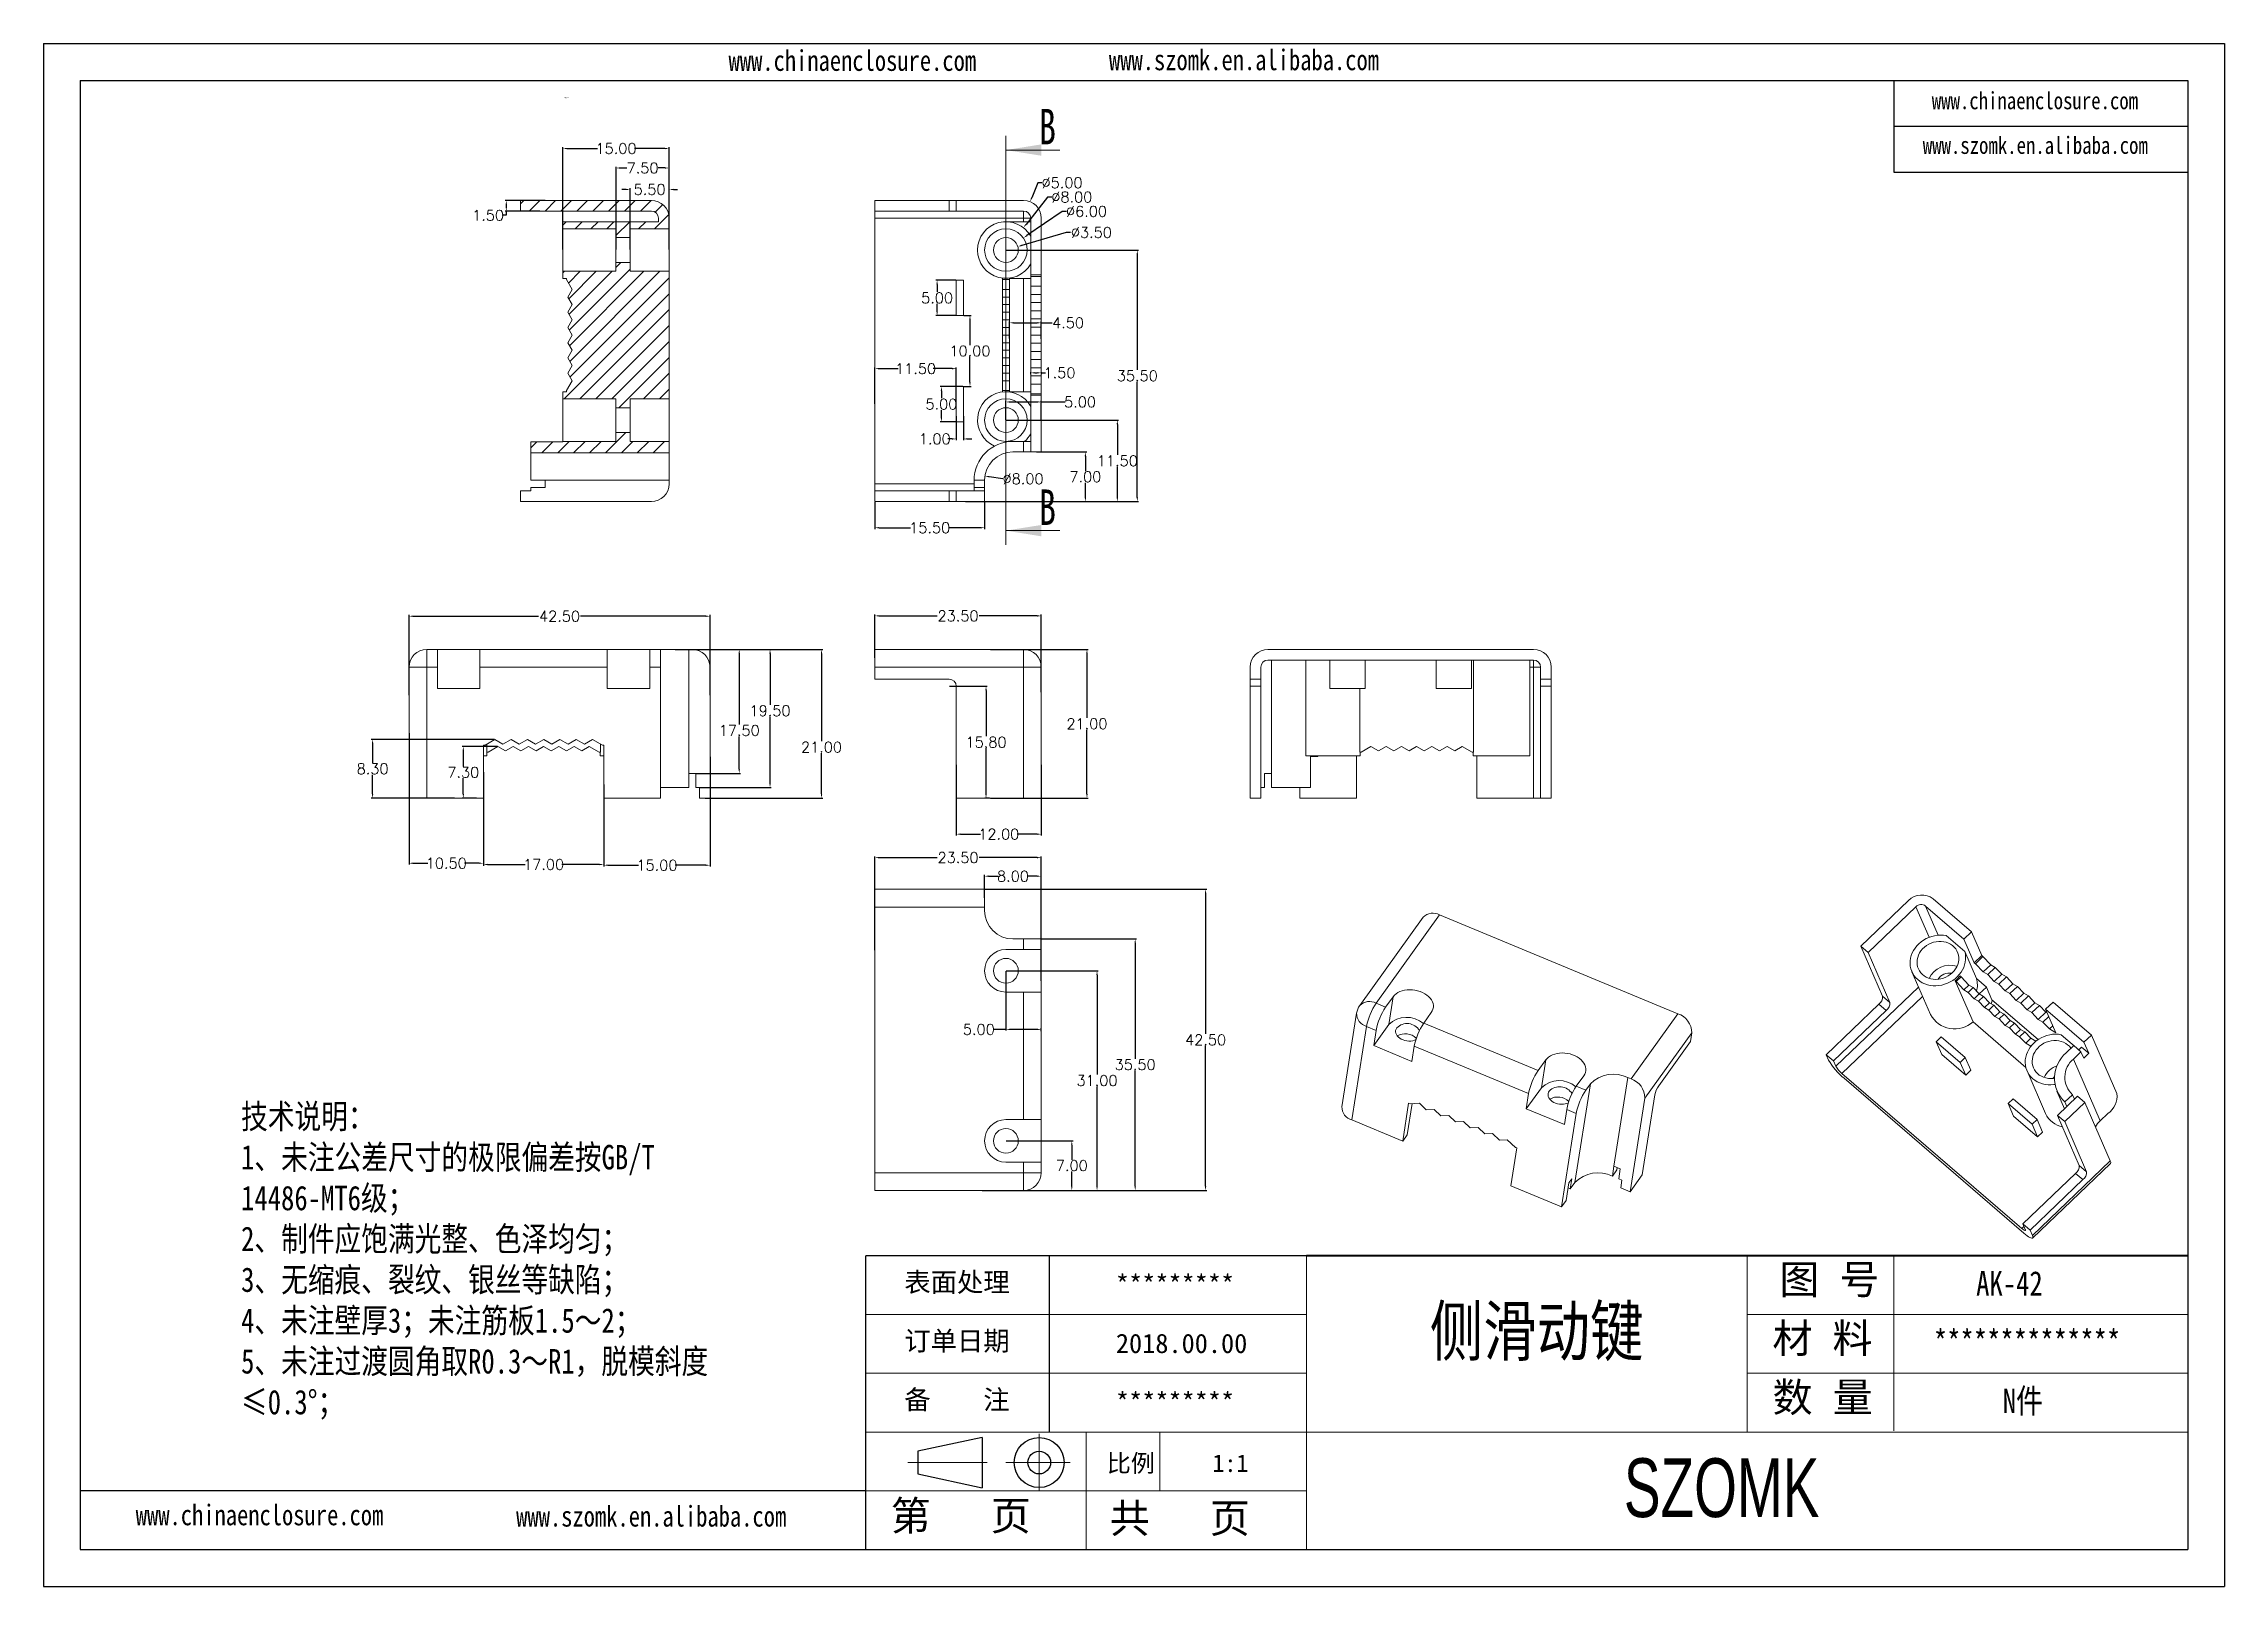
# Model space of a CAD drawing. Header units: inches. Extents: x 1696 to 3185, y 390 to 766.
# Drawn here: x 1696.1 to 2004, y 389.6 to 607.3 of the extents above; entities that cross this region are included whole.
import ezdxf

# ---------------------------------------------------------------- set-up
doc = ezdxf.new("R2010")
doc.units = ezdxf.units.IN
doc.header["$LTSCALE"] = 15
doc.linetypes.add('CENTER', pattern=[10.16, 6.35, -1.27, 1.27, -1.27])
doc.linetypes.add('CENTER2', pattern=[28.575, 19.05, -3.175, 3.175, -3.175])
doc.layers.add('10', color=7, linetype='Continuous')
doc.layers.add('文字', color=81, linetype='Continuous')
for name, color, linetype, lineweight in [('粗实线', 7, 'Continuous', 30), ('细实线', 3, 'Continuous', 9), ('细点划线', 2, 'CENTER2', 9)]:
    doc.layers.add(name, color=color, linetype=linetype, lineweight=lineweight)
doc.styles.add('SLDTEXTSTYLE0', font='TXT', dxfattribs={"width": 0.75})
doc.styles.add('SLDTEXTSTYLE6', font='TXT', dxfattribs={"width": 0.7})
doc.styles.get("Standard").update_dxf_attribs({"font": 'txt', "bigfont": 'gbcbig.shx'})
doc.styles.add('宋体', font='', dxfattribs={"width": 0.8, "height": 3.5})
doc.styles.add('长仿宋', font='', dxfattribs={"width": 0.7, "height": 4})
doc.styles.get('宋体').set_extended_font_data('SimSun')
doc.styles.get('长仿宋').set_extended_font_data('SimSun')
doc.dimstyles.new('2', dxfattribs={"dimtxt": 1.5, "dimasz": 0.6, "dimexe": 0.18, "dimexo": 0.0625, "dimgap": 0.09, "dimtad": 0, "dimtih": 1, "dimtoh": 1, "dimzin": 0, "dimdsep": 46, "dimtxsty": 'Standard', "dimcen": 0, "dimadec": 0, "dimazin": 2, "dimtfac": 1, "dimtofl": 0, "dimtmove": 0, "dimatfit": 3, "dimfxl": 1, "dimtolj": 1, "dimtzin": 0, "dimarcsym": 0})

msp = doc.modelspace()

# ---------------------------------------------------------------- texts
at = {"color": 7, "linetype": 'Continuous', "char_height": 5, "attachment_point": 1, "style": 'SLDTEXTSTYLE6'}
for insert in [(1836.618, 598.131), (1836.618, 544.419)]:
    msp.add_mtext('B', dxfattribs=dict(at, insert=insert))
at = {"char_height": 2.72775, "width": 1550.31963, "attachment_point": 1}
for s, insert in [('{\\fSimHei|b0|i0|c134|p49;表面处理}', (1817.589, 433.915)), ('{\\fSimHei|b0|i0|c134|p49;*********}', (1847.465, 433.564)), ('{\\fSimHei|b0|i0|c134|p49;订单日期}', (1817.589, 425.621)), ('{\\fSimHei|b0|i0|c134|p49;2018.00.00}', (1847.465, 425.27)), ('{\\fSimHei|b0|i0|c134|p49;备    注}', (1817.589, 417.326)), ('{\\fSimHei|b0|i0|c134|p49;*********}', (1847.465, 416.976))]:
    msp.add_mtext(s, dxfattribs=dict(at, insert=insert))
at = {"layer": '文字', "color": 0, "attachment_point": 1, "style": '宋体'}
for s, insert, char_height, width in [('www.szomk.en.alibaba.com', (1846.487, 606.512), 2.91963, 51.29508), ('www.chinaenclosure.com', (1792.773, 606.419), 2.91963, 51.29508), ('www.chinaenclosure.com', (1962.674, 600.516), 2.43302, 42.7459), ('www.szomk.en.alibaba.com', (1961.402, 594.215), 2.43302, 42.7459), ('{\\H1.111x;技术说明：\\P1、未注公差尺寸的极限偏差按GB/T 14486-MT6级；\\P2、制件应饱满光整、色泽均匀；\\P3、无缩痕、裂纹、银丝等缺陷；\\P4、未注壁厚3；未注筋板1.5～2；\\P5、未注过渡圆角取R0.3～R1，脱模斜度≤0.3%%D；}', (1723.942, 457.673), 3.1104, 70.05991), ('{\\H1.111x;AK-42}', (1968.936, 434.102), 3.1104, 35.95972), ('侧滑动键', (1891.795, 429.109), 6.912, 88.36743), ('{\\H1.111x;**************}', (1962.953, 425.808), 3.1104, 35.95972), ('{\\H1.111x;N件}', (1972.699, 417.514), 3.1104, 35.95972), ('www.chinaenclosure.com', (1709.066, 401.154), 2.91963, 51.29508), ('www.szomk.en.alibaba.com', (1762.781, 400.973), 2.91963, 51.29508)]:
    msp.add_mtext(s, dxfattribs=dict(at, insert=insert, char_height=char_height, width=width))
at = {"layer": '粗实线', "insert": (1919.194, 407.686), "char_height": 8.2944, "width": 93.01349, "attachment_point": 1, "style": '长仿宋'}
msp.add_mtext('{\\fSTXinwei|b0|i0|c134|p2;SZOMK}', dxfattribs=at)
at = {"layer": '细实线', "color": 7, "attachment_point": 1}
for s, insert, char_height, width in [('{\\fSimSun|b0|i0|c134|p54;图 号}', (1941.155, 435.01), 4.1472, 20.736), ('{\\fSimSun|b0|i0|c134|p54;材 料   }', (1940.172, 426.716), 4.1472, 20.736), ('{\\fSimSun|b0|i0|c134|p54;数 量}', (1940.192, 418.38), 4.1472, 18.73757), ('{\\fSimSun|b0|i0|c134|p54;比例}', (1846.186, 408.245), 2.48832, 10.92295), ('{\\fSimSun|b0|i0|c134|p54;1:1}', (1861.09, 408.245), 2.48832, 10.92295), ('{\\fSimSun|b0|i0|c134|p54;第   页}', (1815.669, 401.666), 4.1472, 31.104), ('{\\fSimSun|b0|i0|c134|p54; 共   页}', (1843.791, 401.314), 4.1472, 31.104)]:
    msp.add_mtext(s, dxfattribs=dict(at, insert=insert, char_height=char_height, width=width))

# ---------------------------------------------------------------- blocks, each defined once
blk = doc.blocks.new('SW_NOTE_0')
at = {"color": 0, "linetype": 'Continuous', "lineweight": 0, "char_height": 0.06, "attachment_point": 1, "style": 'SLDTEXTSTYLE0'}
for s, insert in [('INTERPRET GEOMETRIC', (0, 0.08)), ('TOLERANCING PER:', (0, -0.02))]:
    blk.add_mtext(s, dxfattribs=dict(at, insert=insert))
blk = doc.blocks.new('*D259')
at = {"color": 0, "lineweight": -2}
for p, q in [((1829.74, 521.85), (1843.56, 521.85)), ((1843.38, 521.25), (1843.38, 512.19)), ((1843.38, 501.45), (1843.38, 510.51)), ((1829.74, 500.85), (1843.56, 500.85))]:
    blk.add_line(p, q, dxfattribs=at)
at = {"color": 0}
for points in [[(1843.28, 521.25), (1843.48, 521.25), (1843.38, 521.85)], [(1843.28, 501.45), (1843.48, 501.45), (1843.38, 500.85)]]:
    blk.add_solid(points, dxfattribs=at)
at = {"layer": 'Defpoints', "color": 0}
for p in [(1829.68, 521.85), (1843.38, 521.85), (1829.68, 500.85)]:
    blk.add_point(p, dxfattribs=at)
at = {"color": 0, "insert": (1843.38, 511.35), "char_height": 1.5, "attachment_point": 5}
blk.add_mtext('\\A1;21.00', dxfattribs=at)
blk = doc.blocks.new('*D260')
at = {"color": 0, "lineweight": -2}
for p, q in [((1813.43, 520.66), (1813.43, 526.76)), ((1814.03, 526.58), (1822.22, 526.58)), ((1836.33, 526.58), (1828.15, 526.58)), ((1836.93, 515.82), (1836.93, 526.76))]:
    blk.add_line(p, q, dxfattribs=at)
at = {"color": 0}
for points in [[(1814.03, 526.68), (1814.03, 526.48), (1813.43, 526.58)], [(1836.33, 526.68), (1836.33, 526.48), (1836.93, 526.58)]]:
    blk.add_solid(points, dxfattribs=at)
at = {"layer": 'Defpoints', "color": 0}
for p in [(1813.43, 526.58), (1813.43, 520.6), (1836.93, 515.76)]:
    blk.add_point(p, dxfattribs=at)
at = {"color": 0, "insert": (1825.18, 526.58), "char_height": 1.5, "attachment_point": 5}
blk.add_mtext('\\A1;23.50', dxfattribs=at)
blk = doc.blocks.new('*D261')
at = {"color": 0, "lineweight": -2}
for p, q in [((1824.93, 505.55), (1824.93, 495.59)), ((1836.93, 505.55), (1836.93, 495.59)), ((1825.53, 495.77), (1828.34, 495.77)), ((1836.33, 495.77), (1833.52, 495.77))]:
    blk.add_line(p, q, dxfattribs=at)
at = {"color": 0}
for points in [[(1825.53, 495.87), (1825.53, 495.67), (1824.93, 495.77)], [(1836.33, 495.87), (1836.33, 495.67), (1836.93, 495.77)]]:
    blk.add_solid(points, dxfattribs=at)
at = {"layer": 'Defpoints', "color": 0}
for p in [(1824.93, 505.62), (1836.93, 505.62), (1836.93, 495.77)]:
    blk.add_point(p, dxfattribs=at)
at = {"color": 0, "insert": (1830.93, 495.77), "char_height": 1.5, "attachment_point": 5}
blk.add_mtext('\\A1;12.00', dxfattribs=at)
blk = doc.blocks.new('*D262')
at = {"color": 0, "lineweight": -2}
for p, q in [((1823.99, 516.65), (1829.31, 516.65)), ((1829.13, 516.05), (1829.13, 509.59)), ((1829.13, 501.45), (1829.13, 507.91)), ((1829.62, 500.85), (1828.95, 500.85))]:
    blk.add_line(p, q, dxfattribs=at)
at = {"color": 0}
for points in [[(1829.03, 516.05), (1829.23, 516.05), (1829.13, 516.65)], [(1829.03, 501.45), (1829.23, 501.45), (1829.13, 500.85)]]:
    blk.add_solid(points, dxfattribs=at)
at = {"layer": 'Defpoints', "color": 0}
for p in [(1823.93, 516.65), (1829.13, 516.65), (1829.68, 500.85)]:
    blk.add_point(p, dxfattribs=at)
at = {"color": 0, "insert": (1829.13, 508.75), "char_height": 1.5, "attachment_point": 5}
blk.add_mtext('\\A1;15.80', dxfattribs=at)
blk = doc.blocks.new('*D263')
at = {"color": 0, "lineweight": -2}
for p, q in [((1747.66, 515.4), (1747.66, 526.71)), ((1790.16, 515.4), (1790.16, 526.71)), ((1748.26, 526.53), (1765.94, 526.53)), ((1789.56, 526.53), (1771.87, 526.53))]:
    blk.add_line(p, q, dxfattribs=at)
at = {"color": 0}
for points in [[(1748.26, 526.63), (1748.26, 526.43), (1747.66, 526.53)], [(1789.56, 526.63), (1789.56, 526.43), (1790.16, 526.53)]]:
    blk.add_solid(points, dxfattribs=at)
at = {"layer": 'Defpoints', "color": 0}
for p in [(1790.16, 526.53), (1747.66, 515.34), (1790.16, 515.34)]:
    blk.add_point(p, dxfattribs=at)
at = {"color": 0, "insert": (1768.91, 526.53), "char_height": 1.5, "attachment_point": 5}
blk.add_mtext('\\A1;42.50', dxfattribs=at)
blk = doc.blocks.new('*D264')
at = {"color": 0, "lineweight": -2}
for p, q in [((1747.66, 510.04), (1747.66, 491.49)), ((1758.16, 504.54), (1758.16, 491.49)), ((1748.26, 491.67), (1750.32, 491.67)), ((1757.56, 491.67), (1755.5, 491.67))]:
    blk.add_line(p, q, dxfattribs=at)
at = {"color": 0}
for points in [[(1748.26, 491.77), (1748.26, 491.57), (1747.66, 491.67)], [(1757.56, 491.77), (1757.56, 491.57), (1758.16, 491.67)]]:
    blk.add_solid(points, dxfattribs=at)
at = {"layer": 'Defpoints', "color": 0}
for p in [(1747.66, 510.1), (1758.16, 504.6), (1758.16, 491.67)]:
    blk.add_point(p, dxfattribs=at)
at = {"color": 0, "insert": (1752.91, 491.67), "char_height": 1.5, "attachment_point": 5}
blk.add_mtext('\\A1;10.50', dxfattribs=at)
blk = doc.blocks.new('*D265')
at = {"color": 0, "lineweight": -2}
for p, q in [((1758.16, 502.79), (1758.16, 491.31)), ((1775.16, 502.79), (1775.16, 491.31)), ((1758.76, 491.49), (1764.07, 491.49)), ((1774.56, 491.49), (1769.25, 491.49))]:
    blk.add_line(p, q, dxfattribs=at)
at = {"color": 0}
for points in [[(1758.76, 491.59), (1758.76, 491.39), (1758.16, 491.49)], [(1774.56, 491.59), (1774.56, 491.39), (1775.16, 491.49)]]:
    blk.add_solid(points, dxfattribs=at)
at = {"layer": 'Defpoints', "color": 0}
for p in [(1758.16, 502.86), (1775.16, 502.86), (1775.16, 491.49)]:
    blk.add_point(p, dxfattribs=at)
at = {"color": 0, "insert": (1766.66, 491.49), "char_height": 1.5, "attachment_point": 5}
blk.add_mtext('\\A1;17.00', dxfattribs=at)
blk = doc.blocks.new('*D266')
at = {"color": 0, "lineweight": -2}
for p, q in [((1790.16, 506.67), (1790.16, 491.21)), ((1775.16, 502.79), (1775.16, 491.21)), ((1775.76, 491.39), (1780.07, 491.39)), ((1789.56, 491.39), (1785.25, 491.39))]:
    blk.add_line(p, q, dxfattribs=at)
at = {"color": 0}
for points in [[(1775.76, 491.49), (1775.76, 491.29), (1775.16, 491.39)], [(1789.56, 491.49), (1789.56, 491.29), (1790.16, 491.39)]]:
    blk.add_solid(points, dxfattribs=at)
at = {"layer": 'Defpoints', "color": 0}
for p in [(1790.16, 506.73), (1775.16, 502.86), (1790.16, 491.39)]:
    blk.add_point(p, dxfattribs=at)
at = {"color": 0, "insert": (1782.66, 491.39), "char_height": 1.5, "attachment_point": 5}
blk.add_mtext('\\A1;15.00', dxfattribs=at)
blk = doc.blocks.new('*D267')
at = {"color": 0, "lineweight": -2}
for p, q in [((1785.22, 521.85), (1806.08, 521.85)), ((1805.9, 521.25), (1805.9, 508.89)), ((1805.9, 501.45), (1805.9, 507.21)), ((1789.47, 500.85), (1806.08, 500.85))]:
    blk.add_line(p, q, dxfattribs=at)
at = {"color": 0}
for points in [[(1805.8, 521.25), (1806, 521.25), (1805.9, 521.85)], [(1805.8, 501.45), (1806, 501.45), (1805.9, 500.85)]]:
    blk.add_solid(points, dxfattribs=at)
at = {"layer": 'Defpoints', "color": 0}
for p in [(1785.16, 521.85), (1789.41, 500.85), (1805.9, 500.85)]:
    blk.add_point(p, dxfattribs=at)
at = {"color": 0, "insert": (1805.9, 508.05), "char_height": 1.5, "attachment_point": 5}
blk.add_mtext('\\A1;21.00', dxfattribs=at)
blk = doc.blocks.new('*D268')
at = {"color": 0, "lineweight": -2}
for p, q in [((1785.28, 521.85), (1798.81, 521.85)), ((1798.63, 521.25), (1798.63, 514.03)), ((1798.63, 502.95), (1798.63, 512.35)), ((1788.72, 502.35), (1798.81, 502.35))]:
    blk.add_line(p, q, dxfattribs=at)
at = {"color": 0}
for points in [[(1798.53, 521.25), (1798.73, 521.25), (1798.63, 521.85)], [(1798.53, 502.95), (1798.73, 502.95), (1798.63, 502.35)]]:
    blk.add_solid(points, dxfattribs=at)
at = {"layer": 'Defpoints', "color": 0}
for p in [(1785.22, 521.85), (1798.63, 521.85), (1788.66, 502.35)]:
    blk.add_point(p, dxfattribs=at)
at = {"color": 0, "insert": (1798.63, 513.19), "char_height": 1.5, "attachment_point": 5}
blk.add_mtext('\\A1;19.50', dxfattribs=at)
blk = doc.blocks.new('*D269')
at = {"color": 0, "lineweight": -2}
for p, q in [((1785.34, 521.85), (1794.46, 521.85)), ((1794.28, 521.25), (1794.28, 511.25)), ((1794.28, 504.95), (1794.28, 509.57)), ((1788.22, 504.35), (1794.46, 504.35))]:
    blk.add_line(p, q, dxfattribs=at)
at = {"color": 0}
for points in [[(1794.18, 521.25), (1794.38, 521.25), (1794.28, 521.85)], [(1794.18, 504.95), (1794.38, 504.95), (1794.28, 504.35)]]:
    blk.add_solid(points, dxfattribs=at)
at = {"layer": 'Defpoints', "color": 0}
for p in [(1785.28, 521.85), (1794.28, 521.85), (1788.16, 504.35)]:
    blk.add_point(p, dxfattribs=at)
at = {"color": 0, "insert": (1794.28, 510.41), "char_height": 1.5, "attachment_point": 5}
blk.add_mtext('\\A1;17.50', dxfattribs=at)
blk = doc.blocks.new('*D271')
at = {"color": 0, "lineweight": -2}
for p, q in [((1760.15, 508.15), (1755.14, 508.15)), ((1755.32, 507.55), (1755.32, 505.34)), ((1755.32, 501.45), (1755.32, 503.66)), ((1757.18, 500.85), (1755.14, 500.85))]:
    blk.add_line(p, q, dxfattribs=at)
at = {"color": 0}
for points in [[(1755.22, 507.55), (1755.42, 507.55), (1755.32, 508.15)], [(1755.22, 501.45), (1755.42, 501.45), (1755.32, 500.85)]]:
    blk.add_solid(points, dxfattribs=at)
at = {"layer": 'Defpoints', "color": 0}
for p in [(1755.32, 508.15), (1760.21, 508.15), (1757.25, 500.85)]:
    blk.add_point(p, dxfattribs=at)
at = {"color": 0, "insert": (1755.32, 504.5), "char_height": 1.5, "attachment_point": 5}
blk.add_mtext('\\A1;7.30', dxfattribs=at)
blk = doc.blocks.new('*D272')
at = {"color": 0, "lineweight": -2}
for p, q in [((1759.71, 509.15), (1742.33, 509.15)), ((1742.51, 508.55), (1742.51, 505.84)), ((1742.51, 501.45), (1742.51, 504.16)), ((1754.09, 500.85), (1742.33, 500.85))]:
    blk.add_line(p, q, dxfattribs=at)
at = {"color": 0}
for points in [[(1742.41, 508.55), (1742.61, 508.55), (1742.51, 509.15)], [(1742.41, 501.45), (1742.61, 501.45), (1742.51, 500.85)]]:
    blk.add_solid(points, dxfattribs=at)
at = {"layer": 'Defpoints', "color": 0}
for p in [(1742.51, 509.15), (1759.77, 509.15), (1754.16, 500.85)]:
    blk.add_point(p, dxfattribs=at)
at = {"color": 0, "insert": (1742.51, 505), "char_height": 1.5, "attachment_point": 5}
blk.add_mtext('\\A1;8.30', dxfattribs=at)
blk = doc.blocks.new('*D273')
at = {"color": 0, "lineweight": -2}
for p, q in [((1831.99, 452.49), (1841.42, 452.49)), ((1841.24, 451.89), (1841.24, 449.83)), ((1841.24, 446.09), (1841.24, 448.15)), ((1828.58, 445.49), (1841.42, 445.49))]:
    blk.add_line(p, q, dxfattribs=at)
at = {"color": 0}
for points in [[(1841.14, 451.89), (1841.34, 451.89), (1841.24, 452.49)], [(1841.14, 446.09), (1841.34, 446.09), (1841.24, 445.49)]]:
    blk.add_solid(points, dxfattribs=at)
at = {"layer": 'Defpoints', "color": 0}
for p in [(1831.93, 452.49), (1841.24, 452.49), (1828.52, 445.49)]:
    blk.add_point(p, dxfattribs=at)
at = {"color": 0, "insert": (1841.24, 448.99), "char_height": 1.5, "attachment_point": 5}
blk.add_mtext('\\A1;7.00', dxfattribs=at)
blk = doc.blocks.new('*D274')
at = {"color": 0, "lineweight": -2}
for p, q in [((1831.99, 476.49), (1844.98, 476.49)), ((1844.8, 475.89), (1844.8, 461.83)), ((1844.8, 446.09), (1844.8, 460.15)), ((1830.68, 445.49), (1844.98, 445.49))]:
    blk.add_line(p, q, dxfattribs=at)
at = {"color": 0}
for points in [[(1844.7, 475.89), (1844.9, 475.89), (1844.8, 476.49)], [(1844.7, 446.09), (1844.9, 446.09), (1844.8, 445.49)]]:
    blk.add_solid(points, dxfattribs=at)
at = {"layer": 'Defpoints', "color": 0}
for p in [(1831.93, 476.49), (1844.8, 476.49), (1830.62, 445.49)]:
    blk.add_point(p, dxfattribs=at)
at = {"color": 0, "insert": (1844.8, 460.99), "char_height": 1.5, "attachment_point": 5}
blk.add_mtext('\\A1;31.00', dxfattribs=at)
blk = doc.blocks.new('*D275')
at = {"color": 0, "lineweight": -2}
for p, q in [((1836.99, 480.99), (1850.37, 480.99)), ((1850.19, 480.39), (1850.19, 464.08)), ((1850.19, 446.09), (1850.19, 462.4)), ((1828.58, 445.49), (1850.37, 445.49))]:
    blk.add_line(p, q, dxfattribs=at)
at = {"color": 0}
for points in [[(1850.09, 480.39), (1850.29, 480.39), (1850.19, 480.99)], [(1850.09, 446.09), (1850.29, 446.09), (1850.19, 445.49)]]:
    blk.add_solid(points, dxfattribs=at)
at = {"layer": 'Defpoints', "color": 0}
for p in [(1836.93, 480.99), (1850.19, 480.99), (1828.52, 445.49)]:
    blk.add_point(p, dxfattribs=at)
at = {"color": 0, "insert": (1850.19, 463.24), "char_height": 1.5, "attachment_point": 5}
blk.add_mtext('\\A1;35.50', dxfattribs=at)
blk = doc.blocks.new('*D276')
at = {"color": 0, "lineweight": -2}
for p, q in [((1828.99, 487.99), (1860.31, 487.99)), ((1860.13, 487.39), (1860.13, 467.58)), ((1860.13, 446.09), (1860.13, 465.9)), ((1828.58, 445.49), (1860.31, 445.49))]:
    blk.add_line(p, q, dxfattribs=at)
at = {"color": 0}
for points in [[(1860.03, 487.39), (1860.23, 487.39), (1860.13, 487.99)], [(1860.03, 446.09), (1860.23, 446.09), (1860.13, 445.49)]]:
    blk.add_solid(points, dxfattribs=at)
at = {"layer": 'Defpoints', "color": 0}
for p in [(1828.93, 487.99), (1828.52, 445.49), (1860.13, 445.49)]:
    blk.add_point(p, dxfattribs=at)
at = {"color": 0, "insert": (1860.13, 466.74), "char_height": 1.5, "attachment_point": 5}
blk.add_mtext('\\A1;42.50', dxfattribs=at)
blk = doc.blocks.new('*D277')
at = {"color": 0, "lineweight": -2}
for p, q in [((1828.93, 486.8), (1828.93, 490.02)), ((1829.53, 489.84), (1830.84, 489.84)), ((1836.33, 489.84), (1835.02, 489.84)), ((1836.93, 478.33), (1836.93, 490.02))]:
    blk.add_line(p, q, dxfattribs=at)
at = {"color": 0}
for points in [[(1829.53, 489.94), (1829.53, 489.74), (1828.93, 489.84)], [(1836.33, 489.94), (1836.33, 489.74), (1836.93, 489.84)]]:
    blk.add_solid(points, dxfattribs=at)
at = {"layer": 'Defpoints', "color": 0}
for p in [(1828.93, 489.84), (1828.93, 486.74), (1836.93, 478.27)]:
    blk.add_point(p, dxfattribs=at)
at = {"color": 0, "insert": (1832.93, 489.84), "char_height": 1.5, "attachment_point": 5}
blk.add_mtext('\\A1;8.00', dxfattribs=at)
blk = doc.blocks.new('*D278')
at = {"color": 0, "lineweight": -2}
for p, q in [((1813.43, 479.42), (1813.43, 492.64)), ((1814.03, 492.46), (1822.22, 492.46)), ((1836.33, 492.46), (1828.15, 492.46)), ((1836.93, 475.05), (1836.93, 492.64))]:
    blk.add_line(p, q, dxfattribs=at)
at = {"color": 0}
for points in [[(1814.03, 492.56), (1814.03, 492.36), (1813.43, 492.46)], [(1836.33, 492.56), (1836.33, 492.36), (1836.93, 492.46)]]:
    blk.add_solid(points, dxfattribs=at)
at = {"layer": 'Defpoints', "color": 0}
for p in [(1813.43, 492.46), (1813.43, 479.36), (1836.93, 474.99)]:
    blk.add_point(p, dxfattribs=at)
at = {"color": 0, "insert": (1825.18, 492.46), "char_height": 1.5, "attachment_point": 5}
blk.add_mtext('\\A1;23.50', dxfattribs=at)
blk = doc.blocks.new('*D279')
at = {"color": 0, "lineweight": -2}
for p, q in [((1831.93, 476.43), (1831.93, 468.04)), ((1831.93, 468.22), (1830.2, 468.22)), ((1836.33, 468.22), (1832.53, 468.22)), ((1836.93, 467.95), (1836.93, 468.4))]:
    blk.add_line(p, q, dxfattribs=at)
at = {"color": 0}
for points in [[(1832.53, 468.32), (1832.53, 468.12), (1831.93, 468.22)], [(1836.33, 468.32), (1836.33, 468.12), (1836.93, 468.22)]]:
    blk.add_solid(points, dxfattribs=at)
at = {"layer": 'Defpoints', "color": 0}
for p in [(1831.93, 476.49), (1831.93, 468.22), (1836.93, 467.89)]:
    blk.add_point(p, dxfattribs=at)
at = {"color": 0, "insert": (1828.11, 468.22), "char_height": 1.5, "attachment_point": 5}
blk.add_mtext('\\A1;5.00', dxfattribs=at)
blk = doc.blocks.new('*D280')
at = {"color": 0, "lineweight": -2}
for p, q in [((1813.43, 556.52), (1813.43, 561.65)), ((1814.03, 561.47), (1816.72, 561.47)), ((1824.33, 561.47), (1821.65, 561.47)), ((1824.93, 556.52), (1824.93, 561.65))]:
    blk.add_line(p, q, dxfattribs=at)
at = {"color": 0}
for points in [[(1814.03, 561.57), (1814.03, 561.37), (1813.43, 561.47)], [(1824.33, 561.57), (1824.33, 561.37), (1824.93, 561.47)]]:
    blk.add_solid(points, dxfattribs=at)
at = {"layer": 'Defpoints', "color": 0}
for p in [(1813.43, 561.47), (1813.43, 556.46), (1824.93, 556.46)]:
    blk.add_point(p, dxfattribs=at)
at = {"color": 0, "insert": (1819.18, 561.47), "char_height": 1.5, "attachment_point": 5}
blk.add_mtext('\\A1;11.50', dxfattribs=at)
blk = doc.blocks.new('*D281')
at = {"color": 0, "lineweight": -2}
for p, q in [((1825.87, 558.96), (1822.65, 558.96)), ((1822.83, 558.36), (1822.83, 557.3)), ((1822.83, 554.56), (1822.83, 555.62)), ((1824.87, 553.96), (1822.65, 553.96))]:
    blk.add_line(p, q, dxfattribs=at)
at = {"color": 0}
for points in [[(1822.73, 558.36), (1822.93, 558.36), (1822.83, 558.96)], [(1822.73, 554.56), (1822.93, 554.56), (1822.83, 553.96)]]:
    blk.add_solid(points, dxfattribs=at)
at = {"layer": 'Defpoints', "color": 0}
for p in [(1822.83, 558.96), (1825.93, 558.96), (1824.93, 553.96)]:
    blk.add_point(p, dxfattribs=at)
at = {"color": 0, "insert": (1822.83, 556.46), "char_height": 1.5, "attachment_point": 5}
blk.add_mtext('\\A1;5.00', dxfattribs=at)
blk = doc.blocks.new('*D282')
at = {"color": 0, "lineweight": -2}
for p, q in [((1824.93, 554.75), (1824.93, 551.37)), ((1825.93, 554.75), (1825.93, 551.37)), ((1824.33, 551.55), (1823.73, 551.55)), ((1826.53, 551.55), (1827.13, 551.55))]:
    blk.add_line(p, q, dxfattribs=at)
at = {"color": 0}
for points in [[(1824.33, 551.65), (1824.33, 551.45), (1824.93, 551.55)], [(1826.53, 551.65), (1826.53, 551.45), (1825.93, 551.55)]]:
    blk.add_solid(points, dxfattribs=at)
at = {"layer": 'Defpoints', "color": 0}
for p in [(1824.93, 554.81), (1825.93, 554.81), (1824.93, 551.55)]:
    blk.add_point(p, dxfattribs=at)
at = {"color": 0, "insert": (1821.89, 551.55), "char_height": 1.5, "attachment_point": 5}
blk.add_mtext('\\A1;1.00', dxfattribs=at)
blk = doc.blocks.new('*D283')
at = {"color": 0, "lineweight": -2}
for p, q in [((1825.99, 568.96), (1827.04, 568.96)), ((1826.86, 568.36), (1826.86, 564.8)), ((1826.86, 559.56), (1826.86, 563.12)), ((1825.99, 558.96), (1827.04, 558.96))]:
    blk.add_line(p, q, dxfattribs=at)
at = {"color": 0}
for points in [[(1826.76, 568.36), (1826.96, 568.36), (1826.86, 568.96)], [(1826.76, 559.56), (1826.96, 559.56), (1826.86, 558.96)]]:
    blk.add_solid(points, dxfattribs=at)
at = {"layer": 'Defpoints', "color": 0}
for p in [(1825.93, 568.96), (1826.86, 568.96), (1825.93, 558.96)]:
    blk.add_point(p, dxfattribs=at)
at = {"color": 0, "insert": (1826.86, 563.96), "char_height": 1.5, "attachment_point": 5}
blk.add_mtext('\\A1;10.00', dxfattribs=at)
blk = doc.blocks.new('*D284')
at = {"color": 0, "lineweight": -2}
for p, q in [((1824.87, 573.96), (1822.04, 573.96)), ((1822.22, 573.36), (1822.22, 572.3)), ((1822.22, 569.56), (1822.22, 570.62)), ((1824.87, 568.96), (1822.04, 568.96))]:
    blk.add_line(p, q, dxfattribs=at)
at = {"color": 0}
for points in [[(1822.12, 573.36), (1822.32, 573.36), (1822.22, 573.96)], [(1822.12, 569.56), (1822.32, 569.56), (1822.22, 568.96)]]:
    blk.add_solid(points, dxfattribs=at)
at = {"layer": 'Defpoints', "color": 0}
for p in [(1822.22, 573.96), (1824.93, 573.96), (1824.93, 568.96)]:
    blk.add_point(p, dxfattribs=at)
at = {"color": 0, "insert": (1822.22, 571.46), "char_height": 1.5, "attachment_point": 5}
blk.add_mtext('\\A1;5.00', dxfattribs=at)
blk = doc.blocks.new('*D285')
at = {"color": 0, "lineweight": -2}
for p, q in [((1813.43, 542.65), (1813.43, 538.84)), ((1828.93, 542.65), (1828.93, 538.84)), ((1814.03, 539.02), (1818.47, 539.02)), ((1828.33, 539.02), (1823.9, 539.02))]:
    blk.add_line(p, q, dxfattribs=at)
at = {"color": 0}
for points in [[(1814.03, 539.12), (1814.03, 538.92), (1813.43, 539.02)], [(1828.33, 539.12), (1828.33, 538.92), (1828.93, 539.02)]]:
    blk.add_solid(points, dxfattribs=at)
at = {"layer": 'Defpoints', "color": 0}
for p in [(1813.43, 542.71), (1828.93, 542.71), (1813.43, 539.02)]:
    blk.add_point(p, dxfattribs=at)
at = {"color": 0, "insert": (1821.18, 539.02), "char_height": 1.5, "attachment_point": 5}
blk.add_mtext('\\A1;15.50', dxfattribs=at)
blk = doc.blocks.new('*D286')
at = {"color": 0, "lineweight": -2}
for p, q in [((1831.93, 554.27), (1831.93, 556.95)), ((1832.53, 556.77), (1836.33, 556.77)), ((1836.93, 554.27), (1836.93, 556.95)), ((1836.93, 556.77), (1840.32, 556.77))]:
    blk.add_line(p, q, dxfattribs=at)
at = {"color": 0}
for points in [[(1832.53, 556.87), (1832.53, 556.67), (1831.93, 556.77)], [(1836.33, 556.87), (1836.33, 556.67), (1836.93, 556.77)]]:
    blk.add_solid(points, dxfattribs=at)
at = {"layer": 'Defpoints', "color": 0}
for p in [(1831.93, 556.77), (1831.93, 554.21), (1836.93, 554.21)]:
    blk.add_point(p, dxfattribs=at)
at = {"color": 0, "insert": (1842.41, 556.77), "char_height": 1.5, "attachment_point": 5}
blk.add_mtext('\\A1;5.00', dxfattribs=at)
blk = doc.blocks.new('*D287')
at = {"color": 0, "lineweight": -2}
for p, q in [((1835.43, 560.96), (1835.43, 560.7)), ((1836.03, 560.88), (1836.33, 560.88)), ((1836.93, 560.96), (1836.93, 560.7)), ((1836.93, 560.88), (1837.53, 560.88))]:
    blk.add_line(p, q, dxfattribs=at)
at = {"color": 0}
for points in [[(1836.03, 560.98), (1836.03, 560.78), (1835.43, 560.88)], [(1836.33, 560.98), (1836.33, 560.78), (1836.93, 560.88)]]:
    blk.add_solid(points, dxfattribs=at)
at = {"layer": 'Defpoints', "color": 0}
for p in [(1835.43, 561.02), (1836.93, 561.02), (1836.93, 560.88)]:
    blk.add_point(p, dxfattribs=at)
at = {"color": 0, "insert": (1839.5, 560.88), "char_height": 1.5, "attachment_point": 5}
blk.add_mtext('\\A1;1.50', dxfattribs=at)
blk = doc.blocks.new('*D288')
at = {"color": 0, "lineweight": -2}
for p, q in [((1832.43, 565.73), (1832.43, 568.12)), ((1833.03, 567.94), (1836.33, 567.94)), ((1836.93, 565.68), (1836.93, 568.12)), ((1836.93, 567.94), (1838.49, 567.94))]:
    blk.add_line(p, q, dxfattribs=at)
at = {"color": 0}
for points in [[(1833.03, 568.04), (1833.03, 567.84), (1832.43, 567.94)], [(1836.33, 568.04), (1836.33, 567.84), (1836.93, 567.94)]]:
    blk.add_solid(points, dxfattribs=at)
at = {"layer": 'Defpoints', "color": 0}
for p in [(1836.93, 567.94), (1832.43, 565.67), (1836.93, 565.62)]:
    blk.add_point(p, dxfattribs=at)
at = {"color": 0, "insert": (1840.71, 567.94), "char_height": 1.5, "attachment_point": 5}
blk.add_mtext('\\A1;4.50', dxfattribs=at)
blk = doc.blocks.new('*D289')
at = {"color": 0, "lineweight": -2}
for p, q in [((1840.45, 580.69), (1834.19, 578.87)), ((1841.05, 580.69), (1840.45, 580.69))]:
    blk.add_line(p, q, dxfattribs=at)
at = {"color": 0}
blk.add_solid([(1834.16, 578.96), (1834.22, 578.77), (1833.61, 578.7)], dxfattribs=at)
at = {"layer": 'Defpoints', "color": 0}
for p in [(1830.25, 577.72), (1833.61, 578.7)]:
    blk.add_point(p, dxfattribs=at)
at = {"color": 0, "insert": (1844.01, 580.69), "char_height": 1.5, "attachment_point": 5}
blk.add_mtext('\\A1;∅3.50', dxfattribs=at)
blk = doc.blocks.new('*D290')
at = {"color": 0, "lineweight": -2}
for p, q in [((1839.87, 583.67), (1834.9, 580.25)), ((1840.47, 583.67), (1839.87, 583.67))]:
    blk.add_line(p, q, dxfattribs=at)
at = {"color": 0}
blk.add_solid([(1834.84, 580.33), (1834.95, 580.17), (1834.4, 579.91)], dxfattribs=at)
at = {"layer": 'Defpoints', "color": 0}
for p in [(1834.4, 579.91), (1829.46, 576.51)]:
    blk.add_point(p, dxfattribs=at)
at = {"color": 0, "insert": (1843.31, 583.67), "char_height": 1.5, "attachment_point": 5}
blk.add_mtext('\\A1;∅6.00', dxfattribs=at)
blk = doc.blocks.new('*D291')
at = {"color": 0, "lineweight": -2}
for p, q in [((1837.8, 585.68), (1834.78, 581.83)), ((1838.4, 585.68), (1837.8, 585.68))]:
    blk.add_line(p, q, dxfattribs=at)
at = {"color": 0}
blk.add_solid([(1834.7, 581.89), (1834.85, 581.77), (1834.4, 581.36)], dxfattribs=at)
at = {"layer": 'Defpoints', "color": 0}
for p in [(1834.4, 581.36), (1829.46, 575.07)]:
    blk.add_point(p, dxfattribs=at)
at = {"color": 0, "insert": (1841.24, 585.68), "char_height": 1.5, "attachment_point": 5}
blk.add_mtext('\\A1;∅8.00', dxfattribs=at)
blk = doc.blocks.new('*D292')
at = {"color": 0, "lineweight": -2}
for p, q in [((1836.42, 587.7), (1835.58, 585.59)), ((1837.02, 587.7), (1836.42, 587.7))]:
    blk.add_line(p, q, dxfattribs=at)
at = {"color": 0}
blk.add_solid([(1835.48, 585.63), (1835.67, 585.55), (1835.36, 585.03)], dxfattribs=at)
at = {"layer": 'Defpoints', "color": 0}
for p in [(1835.36, 585.03), (1833.51, 580.39)]:
    blk.add_point(p, dxfattribs=at)
at = {"color": 0, "insert": (1839.86, 587.7), "char_height": 1.5, "attachment_point": 5}
blk.add_mtext('\\A1;∅5.00', dxfattribs=at)
blk = doc.blocks.new('*D293')
at = {"color": 0, "lineweight": -2}
for p, q in [((1766.86, 585.21), (1761.21, 585.21)), ((1761.39, 583.11), (1760.79, 583.11)), ((1766.11, 583.71), (1761.21, 583.71)), ((1761.39, 584.61), (1761.39, 584.31)), ((1761.39, 583.71), (1761.39, 583.11))]:
    blk.add_line(p, q, dxfattribs=at)
at = {"color": 0}
for points in [[(1761.29, 584.61), (1761.49, 584.61), (1761.39, 585.21)], [(1761.29, 584.31), (1761.49, 584.31), (1761.39, 583.71)]]:
    blk.add_solid(points, dxfattribs=at)
at = {"layer": 'Defpoints', "color": 0}
for p in [(1766.92, 585.21), (1761.39, 583.71), (1766.18, 583.71)]:
    blk.add_point(p, dxfattribs=at)
at = {"color": 0, "insert": (1758.82, 583.11), "char_height": 1.5, "attachment_point": 5}
blk.add_mtext('\\A1;1.50', dxfattribs=at)
blk = doc.blocks.new('*D294')
at = {"color": 0, "lineweight": -2}
for p, q in [((1778.28, 586.76), (1777.68, 586.76)), ((1778.88, 578.27), (1778.88, 586.94)), ((1784.38, 578.27), (1784.38, 586.94)), ((1784.98, 586.76), (1785.58, 586.76))]:
    blk.add_line(p, q, dxfattribs=at)
at = {"color": 0}
for points in [[(1778.28, 586.86), (1778.28, 586.66), (1778.88, 586.76)], [(1784.98, 586.86), (1784.98, 586.66), (1784.38, 586.76)]]:
    blk.add_solid(points, dxfattribs=at)
at = {"layer": 'Defpoints', "color": 0}
for p in [(1784.38, 586.76), (1778.88, 578.21), (1784.38, 578.21)]:
    blk.add_point(p, dxfattribs=at)
at = {"color": 0, "insert": (1781.63, 586.76), "char_height": 1.5, "attachment_point": 5}
blk.add_mtext('\\A1;5.50', dxfattribs=at)
blk = doc.blocks.new('*D295')
at = {"color": 0, "lineweight": -2}
for p, q in [((1776.88, 578.27), (1776.88, 589.97)), ((1777.48, 589.79), (1778.41, 589.79)), ((1783.78, 589.79), (1782.84, 589.79)), ((1784.38, 578.27), (1784.38, 589.97))]:
    blk.add_line(p, q, dxfattribs=at)
at = {"color": 0}
for points in [[(1777.48, 589.89), (1777.48, 589.69), (1776.88, 589.79)], [(1783.78, 589.89), (1783.78, 589.69), (1784.38, 589.79)]]:
    blk.add_solid(points, dxfattribs=at)
at = {"layer": 'Defpoints', "color": 0}
for p in [(1776.88, 589.79), (1776.88, 578.21), (1784.38, 578.21)]:
    blk.add_point(p, dxfattribs=at)
at = {"color": 0, "insert": (1780.63, 589.79), "char_height": 1.5, "attachment_point": 5}
blk.add_mtext('\\A1;7.50', dxfattribs=at)
blk = doc.blocks.new('*D296')
at = {"color": 0, "lineweight": -2}
for p, q in [((1769.38, 578.27), (1769.38, 592.72)), ((1769.98, 592.54), (1774.29, 592.54)), ((1783.78, 592.54), (1779.47, 592.54)), ((1784.38, 578.27), (1784.38, 592.72))]:
    blk.add_line(p, q, dxfattribs=at)
at = {"color": 0}
for points in [[(1769.98, 592.64), (1769.98, 592.44), (1769.38, 592.54)], [(1783.78, 592.64), (1783.78, 592.44), (1784.38, 592.54)]]:
    blk.add_solid(points, dxfattribs=at)
at = {"layer": 'Defpoints', "color": 0}
for p in [(1769.38, 592.54), (1769.38, 578.21), (1784.38, 578.21)]:
    blk.add_point(p, dxfattribs=at)
at = {"color": 0, "insert": (1776.88, 592.54), "char_height": 1.5, "attachment_point": 5}
blk.add_mtext('\\A1;15.00', dxfattribs=at)
blk = doc.blocks.new('*D297')
at = {"color": 0, "lineweight": -2}
blk.add_line((1831.52, 545.92), (1829.57, 546.22), dxfattribs=at)
at = {"color": 0}
blk.add_solid([(1829.58, 546.32), (1829.56, 546.12), (1828.98, 546.31)], dxfattribs=at)
at = {"layer": 'Defpoints', "color": 0}
for p in [(1828.98, 546.31), (1836.89, 545.11)]:
    blk.add_point(p, dxfattribs=at)
at = {"color": 0, "insert": (1834.36, 545.92), "char_height": 1.5, "attachment_point": 5}
blk.add_mtext('\\A1;∅8.00', dxfattribs=at)
blk = doc.blocks.new('*D298')
at = {"color": 0, "lineweight": -2}
for p, q in [((1836.24, 549.71), (1843.34, 549.71)), ((1843.16, 549.11), (1843.16, 547.05)), ((1843.16, 543.31), (1843.16, 545.37)), ((1826.99, 542.71), (1843.34, 542.71))]:
    blk.add_line(p, q, dxfattribs=at)
at = {"color": 0}
for points in [[(1843.06, 549.11), (1843.26, 549.11), (1843.16, 549.71)], [(1843.06, 543.31), (1843.26, 543.31), (1843.16, 542.71)]]:
    blk.add_solid(points, dxfattribs=at)
at = {"layer": 'Defpoints', "color": 0}
for p in [(1836.18, 549.71), (1843.16, 549.71), (1826.93, 542.71)]:
    blk.add_point(p, dxfattribs=at)
at = {"color": 0, "insert": (1843.16, 546.21), "char_height": 1.5, "attachment_point": 5}
blk.add_mtext('\\A1;7.00', dxfattribs=at)
blk = doc.blocks.new('*D299')
at = {"color": 0, "lineweight": -2}
for p, q in [((1831.99, 554.21), (1847.85, 554.21)), ((1847.67, 553.61), (1847.67, 549.3)), ((1847.67, 543.31), (1847.67, 547.62)), ((1826.99, 542.71), (1847.85, 542.71))]:
    blk.add_line(p, q, dxfattribs=at)
at = {"color": 0}
for points in [[(1847.57, 553.61), (1847.77, 553.61), (1847.67, 554.21)], [(1847.57, 543.31), (1847.77, 543.31), (1847.67, 542.71)]]:
    blk.add_solid(points, dxfattribs=at)
at = {"layer": 'Defpoints', "color": 0}
for p in [(1831.93, 554.21), (1847.67, 554.21), (1826.93, 542.71)]:
    blk.add_point(p, dxfattribs=at)
at = {"color": 0, "insert": (1847.67, 548.46), "char_height": 1.5, "attachment_point": 5}
blk.add_mtext('\\A1;11.50', dxfattribs=at)
blk = doc.blocks.new('*D300')
at = {"color": 0, "lineweight": -2}
for p, q in [((1831.99, 578.21), (1850.67, 578.21)), ((1850.49, 577.61), (1850.49, 561.3)), ((1850.49, 543.31), (1850.49, 559.62)), ((1826.21, 542.71), (1850.67, 542.71))]:
    blk.add_line(p, q, dxfattribs=at)
at = {"color": 0}
for points in [[(1850.39, 577.61), (1850.59, 577.61), (1850.49, 578.21)], [(1850.39, 543.31), (1850.59, 543.31), (1850.49, 542.71)]]:
    blk.add_solid(points, dxfattribs=at)
at = {"layer": 'Defpoints', "color": 0}
for p in [(1831.93, 578.21), (1850.49, 578.21), (1826.15, 542.71)]:
    blk.add_point(p, dxfattribs=at)
at = {"color": 0, "insert": (1850.49, 560.46), "char_height": 1.5, "attachment_point": 5}
blk.add_mtext('\\A1;35.50', dxfattribs=at)

# ---------------------------------------------------------------- dimensions: what is measured, and where the dimension line sits
for base, p1, p2, picture, middle in [((1769.376, 592.543), (1784.376, 578.211), (1769.376, 578.211), '*D296', (1776.876, 592.543)), ((1836.932, 560.876), (1835.432, 561.022), (1836.932, 561.022), '*D287', (1839.497, 560.876)), ((1824.932, 551.545), (1825.932, 554.812), (1824.932, 554.812), '*D282', (1821.892, 551.545)), ((1813.432, 539.02), (1828.932, 542.711), (1813.432, 542.711), '*D285', (1821.182, 539.02)), ((1790.155, 526.53), (1747.655, 515.338), (1790.155, 515.338), '*D263', (1768.905, 526.53)), ((1813.432, 526.58), (1836.932, 515.757), (1813.432, 520.598), '*D260', (1825.182, 526.58)), ((1758.155, 491.669), (1747.655, 510.098), (1758.155, 504.598), '*D264', (1752.905, 491.669)), ((1790.155, 491.389), (1775.155, 502.855), (1790.155, 506.73), '*D266', (1782.655, 491.389)), ((1836.932, 495.767), (1824.932, 505.616), (1836.932, 505.616), '*D261', (1830.932, 495.767)), ((1775.155, 491.489), (1758.155, 502.855), (1775.155, 502.855), '*D265', (1766.655, 491.489)), ((1813.432, 492.455), (1836.932, 474.99), (1813.432, 479.356), '*D278', (1825.182, 492.455)), ((1828.932, 489.837), (1836.932, 478.272), (1828.932, 486.739), '*D277', (1832.932, 489.837))]:
    dim = msp.add_linear_dim(base=base, p1=p1, p2=p2, dimstyle='2')
    dim.commit()
    dim.dimension.update_dxf_attribs({"geometry": picture, "text_midpoint": middle})
for base, p1, p2, picture, middle in [((1776.876, 589.794), (1784.376, 578.211), (1776.876, 578.211), '*D295', (1780.626, 589.794)), ((1784.376, 586.759), (1778.876, 578.211), (1784.376, 578.211), '*D294', (1781.626, 586.759)), ((1836.932, 567.937), (1832.432, 565.67), (1836.932, 565.622), '*D288', (1840.707, 567.937)), ((1813.432, 561.468), (1824.932, 556.461), (1813.432, 556.461), '*D280', (1819.182, 561.468)), ((1831.932, 556.768), (1836.932, 554.211), (1831.932, 554.211), '*D286', (1842.406, 556.768)), ((1831.932, 468.215), (1836.932, 467.892), (1831.932, 476.489), '*D279', (1828.109, 468.215))]:
    dim = msp.add_linear_dim(base=base, p1=p1, p2=p2, dimstyle='2')
    dim.commit()
    dim.dimension.update_dxf_attribs({"geometry": picture, "text_midpoint": middle, "dimtype": 160})
for p1, p2, picture, middle in [((1833.508, 580.388), (1835.356, 585.034), '*D292', (1839.856, 587.7)), ((1829.46, 575.067), (1834.404, 581.356), '*D291', (1841.242, 585.676)), ((1829.46, 576.511), (1834.404, 579.911), '*D290', (1843.313, 583.672)), ((1830.252, 577.722), (1833.612, 578.7), '*D289', (1844.011, 580.689))]:
    dim = msp.add_diameter_dim_2p(p1=p1, p2=p2, dimstyle='2')
    dim.commit()
    dim.dimension.update_dxf_attribs({"geometry": picture, "text_midpoint": middle, "dimtype": 163})
for base, p1, p2, picture, middle in [((1761.388, 583.711), (1766.92, 585.211), (1766.177, 583.711), '*D293', (1758.823, 583.111)), ((1850.491, 578.211), (1826.152, 542.711), (1831.932, 578.211), '*D300', (1850.491, 560.461)), ((1822.218, 573.961), (1824.932, 568.961), (1824.932, 573.961), '*D284', (1822.218, 571.461)), ((1826.856, 568.961), (1825.932, 558.961), (1825.932, 568.961), '*D283', (1826.856, 563.961)), ((1822.83, 558.961), (1824.932, 553.961), (1825.932, 558.961), '*D281', (1822.83, 556.461)), ((1847.669, 554.211), (1826.932, 542.711), (1831.932, 554.211), '*D299', (1847.669, 548.461)), ((1843.156, 549.711), (1826.932, 542.711), (1836.182, 549.711), '*D298', (1843.156, 546.211)), ((1843.379, 521.848), (1829.682, 500.848), (1829.682, 521.848), '*D259', (1843.379, 511.348)), ((1829.127, 516.648), (1829.682, 500.848), (1823.932, 516.648), '*D262', (1829.127, 508.748)), ((1742.515, 509.148), (1754.155, 500.848), (1759.77, 509.148), '*D272', (1742.515, 504.998)), ((1755.316, 508.148), (1757.246, 500.848), (1760.21, 508.148), '*D271', (1755.316, 504.498)), ((1860.131, 445.489), (1828.932, 487.989), (1828.521, 445.489), '*D276', (1860.131, 466.739)), ((1850.187, 480.989), (1828.521, 445.489), (1836.932, 480.989), '*D275', (1850.187, 463.239)), ((1844.802, 476.489), (1830.622, 445.489), (1831.932, 476.489), '*D274', (1844.802, 460.989)), ((1841.242, 452.489), (1828.521, 445.489), (1831.932, 452.489), '*D273', (1841.242, 448.989))]:
    dim = msp.add_linear_dim(base=base, p1=p1, p2=p2, angle=90, dimstyle='2')
    dim.commit()
    dim.dimension.update_dxf_attribs({"geometry": picture, "text_midpoint": middle})
dim = msp.add_diameter_dim_2p(p1=(1836.887, 545.115), p2=(1828.977, 546.308), dimstyle='2', override={"dimtmove": 1})
dim.commit()
dim.dimension.update_dxf_attribs({"geometry": '*D297', "text_midpoint": (1831.524, 545.924), "dimtype": 163})
for base, p1, p2, picture, middle in [((1805.899, 500.848), (1785.155, 521.848), (1789.405, 500.848), '*D267', (1805.899, 508.047)), ((1798.626, 521.848), (1788.655, 502.348), (1785.218, 521.848), '*D268', (1798.626, 513.191)), ((1794.277, 521.848), (1788.155, 504.348), (1785.28, 521.848), '*D269', (1794.277, 510.408))]:
    dim = msp.add_linear_dim(base=base, p1=p1, p2=p2, angle=90, dimstyle='2')
    dim.commit()
    dim.dimension.update_dxf_attribs({"geometry": picture, "text_midpoint": middle, "dimtype": 160})

# ---------------------------------------------------------------- hatches: boundary and pattern name
at = {"linetype": 'Continuous', "lineweight": 0}
h = msp.add_hatch(dxfattribs=at)
h.set_pattern_fill('ANSI31', color=4, scale=0.5, style=0)
edge = h.paths.add_edge_path(flags=0)
edge.add_line((1778.876, 581.211), (1784.376, 581.211))
edge.add_line((1784.376, 581.211), (1784.376, 582.711))
edge.add_arc((1781.876, 582.711), 2.5, 0, 90)
edge.add_line((1781.876, 585.211), (1763.376, 585.211))
edge.add_line((1763.376, 585.211), (1763.376, 583.711))
edge.add_line((1763.376, 583.711), (1781.876, 583.711))
edge.add_arc((1781.876, 582.711), 1, 0, 90, ccw=False)
edge.add_line((1782.876, 582.711), (1782.876, 582.211))
edge.add_line((1782.876, 582.211), (1769.376, 582.211))
edge.add_line((1769.376, 582.211), (1769.376, 581.211))
edge.add_line((1769.376, 581.211), (1776.876, 581.211))
edge.add_line((1776.876, 581.211), (1776.876, 579.961))
edge.add_line((1776.876, 579.961), (1778.876, 579.961))
edge.add_line((1778.876, 579.961), (1778.876, 581.211))
h = msp.add_hatch(dxfattribs=at)
h.set_pattern_fill('ANSI31', color=4, scale=0.5, style=0)
h.paths.add_polyline_path([(1778.876, 557.211), (1784.376, 557.211), (1784.376, 575.211), (1778.876, 575.211), (1778.876, 576.461), (1776.876, 576.461), (1776.876, 575.211), (1769.376, 575.211), (1769.376, 574.211), (1769.876, 574.211), (1769.876, 574.043), (1770.676, 572.657), (1770.056, 571.582), (1770.676, 570.507), (1770.056, 569.432), (1770.676, 568.357), (1770.056, 567.282), (1770.676, 566.207), (1770.056, 565.132), (1770.676, 564.057), (1770.056, 562.982), (1770.676, 561.907), (1770.056, 560.832), (1770.676, 559.757), (1769.876, 558.371), (1769.876, 558.211), (1769.376, 558.211), (1769.376, 557.211), (1776.876, 557.211), (1776.876, 555.961), (1778.876, 555.961)], flags=0)
h = msp.add_hatch(dxfattribs=at)
h.set_pattern_fill('ANSI31', color=4, scale=0.5, style=0)
h.paths.add_polyline_path([(1778.876, 551.211), (1778.876, 552.461), (1776.876, 552.461), (1776.876, 551.211), (1769.376, 551.211), (1769.376, 551.12), (1764.876, 551.12), (1764.876, 549.584), (1784.376, 549.584), (1784.376, 551.211)], flags=0)

# ---------------------------------------------------------------- linework, layer by layer
for p, q in [((1696.057, 607.341), (2003.987, 607.341)), ((1696.057, 607.341), (1696.057, 389.613)), ((2003.987, 607.341), (2003.987, 389.613)), ((1701.241, 602.157), (1998.803, 602.157)), ((1701.241, 602.157), (1701.241, 394.797)), ((1957.331, 602.157), (1957.331, 589.197)), ((1998.803, 602.157), (1998.803, 394.797)), ((1957.331, 595.677), (1998.803, 595.677)), ((1957.331, 589.197), (1998.803, 589.197)), ((1874.387, 436.269), (1812.179, 436.269)), ((1812.179, 394.797), (1812.179, 436.269)), ((1838.099, 411.386), (1838.099, 436.269)), ((1812.179, 403.092), (1701.241, 403.092)), ((1701.241, 394.797), (1998.803, 394.797)), ((1696.057, 389.613), (2003.987, 389.613))]:
    msp.add_line(p, q)
at = {"color": 7, "linetype": 'CENTER', "lineweight": 0}
msp.add_line((1831.932, 594.322), (1831.932, 536.61), dxfattribs=at)
at = {"color": 7, "linetype": 'Continuous', "lineweight": 0}
for p, q in [((1839.532, 592.322), (1831.932, 592.322)), ((1839.532, 538.61), (1831.932, 538.61))]:
    msp.add_line(p, q, dxfattribs=at)
at = {"color": 7, "linetype": 'Continuous', "lineweight": 15}
for p, q in [((1763.376, 585.211), (1763.376, 583.711)), ((1763.376, 585.211), (1781.876, 585.211)), ((1813.432, 583.711), (1813.432, 585.211)), ((1823.932, 585.211), (1813.432, 585.211)), ((1823.932, 583.711), (1823.932, 585.211)), ((1823.932, 585.211), (1824.932, 585.211)), ((1824.932, 583.711), (1824.932, 585.211)), ((1824.932, 585.211), (1834.432, 585.211)), ((1763.376, 583.711), (1781.876, 583.711)), ((1769.376, 581.211), (1769.376, 582.211)), ((1769.376, 582.211), (1782.876, 582.211)), ((1782.876, 582.211), (1782.876, 582.711)), ((1784.376, 581.211), (1784.376, 582.711)), ((1823.932, 583.711), (1813.432, 583.711)), ((1813.432, 583.711), (1813.432, 582.711)), ((1813.432, 582.711), (1834.432, 582.711)), ((1813.432, 582.711), (1813.432, 545.211)), ((1824.932, 583.711), (1823.932, 583.711)), ((1824.932, 583.711), (1834.432, 583.711)), ((1831.932, 582.211), (1835.432, 582.211)), ((1834.432, 582.711), (1834.432, 583.711)), ((1834.432, 582.711), (1834.432, 582.211)), ((1835.432, 582.711), (1834.432, 582.711)), ((1835.432, 582.711), (1835.432, 574.711)), ((1836.932, 582.711), (1836.932, 574.711)), ((1769.376, 581.211), (1776.876, 581.211)), ((1769.376, 581.211), (1769.376, 575.211)), ((1776.876, 579.961), (1776.876, 581.211)), ((1776.876, 579.961), (1778.876, 579.961)), ((1776.876, 579.961), (1776.876, 576.461)), ((1778.876, 581.211), (1784.376, 581.211)), ((1778.876, 581.211), (1778.876, 579.961)), ((1778.876, 576.461), (1778.876, 579.961)), ((1784.376, 575.211), (1784.376, 581.211)), ((1776.876, 575.211), (1776.876, 576.461)), ((1778.876, 576.461), (1776.876, 576.461)), ((1778.876, 576.461), (1778.876, 575.211)), ((1769.376, 574.211), (1769.376, 575.211)), ((1776.876, 575.211), (1769.376, 575.211)), ((1769.876, 574.211), (1769.376, 574.211)), ((1769.876, 574.043), (1769.876, 574.211)), ((1769.876, 574.043), (1770.676, 572.657)), ((1778.876, 575.211), (1784.376, 575.211)), ((1784.376, 557.211), (1784.376, 575.211)), ((1825.932, 573.961), (1824.932, 573.961)), ((1824.932, 573.961), (1824.932, 568.961)), ((1825.932, 568.961), (1825.932, 573.961)), ((1831.432, 574.243), (1831.432, 574.043)), ((1832.432, 574.043), (1831.432, 574.043)), ((1831.432, 574.043), (1831.432, 572.657)), ((1832.432, 574.043), (1832.432, 574.243)), ((1835.432, 574.211), (1832.432, 574.211)), ((1832.432, 574.043), (1832.432, 572.657)), ((1834.432, 574.211), (1834.432, 558.211)), ((1835.432, 574.711), (1836.932, 574.711)), ((1835.432, 574.711), (1835.432, 574.483)), ((1835.432, 574.483), (1836.932, 574.483)), ((1835.432, 573.097), (1835.432, 574.483)), ((1835.432, 573.097), (1836.932, 573.097)), ((1835.432, 571.947), (1835.432, 573.097)), ((1836.932, 574.711), (1836.932, 574.483)), ((1836.932, 573.097), (1836.932, 574.483)), ((1836.932, 571.947), (1836.932, 573.097)), ((1770.676, 572.657), (1770.056, 571.582)), ((1770.056, 571.582), (1770.676, 570.507)), ((1770.676, 570.507), (1770.056, 569.432)), ((1832.432, 572.657), (1831.432, 572.657)), ((1831.432, 572.657), (1831.432, 571.582)), ((1831.432, 571.582), (1832.432, 571.582)), ((1831.432, 571.582), (1831.432, 570.507)), ((1832.432, 570.507), (1831.432, 570.507)), ((1831.432, 570.507), (1831.432, 569.432)), ((1832.432, 572.657), (1832.432, 571.582)), ((1832.432, 571.582), (1832.432, 570.507)), ((1832.432, 570.507), (1832.432, 569.432)), ((1836.932, 571.947), (1835.432, 571.947)), ((1835.432, 570.797), (1835.432, 571.947)), ((1835.432, 570.797), (1836.932, 570.797)), ((1835.432, 569.647), (1835.432, 570.797)), ((1836.932, 570.797), (1836.932, 571.947)), ((1836.932, 569.647), (1836.932, 570.797)), ((1770.056, 569.432), (1770.676, 568.357)), ((1770.676, 568.357), (1770.056, 567.282)), ((1770.056, 567.282), (1770.676, 566.207)), ((1824.932, 568.961), (1825.932, 568.961)), ((1831.432, 569.432), (1832.432, 569.432)), ((1831.432, 569.432), (1831.432, 568.357)), ((1832.432, 568.357), (1831.432, 568.357)), ((1831.432, 568.357), (1831.432, 567.282)), ((1831.432, 567.282), (1832.432, 567.282)), ((1831.432, 567.282), (1831.432, 566.207)), ((1832.432, 569.432), (1832.432, 568.357)), ((1832.432, 568.357), (1832.432, 567.282)), ((1832.432, 567.282), (1832.432, 566.207)), ((1836.932, 569.647), (1835.432, 569.647)), ((1835.432, 568.497), (1835.432, 569.647)), ((1835.432, 568.497), (1836.932, 568.497)), ((1835.432, 567.347), (1835.432, 568.497)), ((1836.932, 567.347), (1835.432, 567.347)), ((1835.432, 566.197), (1835.432, 567.347)), ((1836.932, 568.497), (1836.932, 569.647)), ((1836.932, 567.347), (1836.932, 568.497)), ((1836.932, 566.197), (1836.932, 567.347)), ((1770.676, 566.207), (1770.056, 565.132)), ((1770.056, 565.132), (1770.676, 564.057)), ((1770.676, 564.057), (1770.056, 562.982)), ((1832.432, 566.207), (1831.432, 566.207)), ((1831.432, 566.207), (1831.432, 565.132)), ((1831.432, 565.132), (1832.432, 565.132)), ((1831.432, 565.132), (1831.432, 564.057)), ((1832.432, 564.057), (1831.432, 564.057)), ((1831.432, 564.057), (1831.432, 562.982)), ((1832.432, 566.207), (1832.432, 565.132)), ((1832.432, 565.132), (1832.432, 564.057)), ((1832.432, 564.057), (1832.432, 562.982)), ((1835.432, 566.197), (1836.932, 566.197)), ((1835.432, 565.047), (1835.432, 566.197)), ((1836.932, 565.047), (1835.432, 565.047)), ((1835.432, 563.897), (1835.432, 565.047)), ((1835.432, 563.897), (1836.932, 563.897)), ((1835.432, 562.747), (1835.432, 563.897)), ((1836.932, 565.047), (1836.932, 566.197)), ((1836.932, 563.897), (1836.932, 565.047)), ((1836.932, 562.747), (1836.932, 563.897)), ((1770.056, 562.982), (1770.676, 561.907)), ((1770.676, 561.907), (1770.056, 560.832)), ((1770.056, 560.832), (1770.676, 559.757)), ((1831.432, 562.982), (1832.432, 562.982)), ((1831.432, 562.982), (1831.432, 561.907)), ((1832.432, 561.907), (1831.432, 561.907)), ((1831.432, 561.907), (1831.432, 560.832)), ((1831.432, 560.832), (1832.432, 560.832)), ((1831.432, 560.832), (1831.432, 559.757)), ((1832.432, 562.982), (1832.432, 561.907)), ((1832.432, 561.907), (1832.432, 560.832)), ((1832.432, 560.832), (1832.432, 559.757)), ((1836.932, 562.747), (1835.432, 562.747)), ((1835.432, 561.597), (1835.432, 562.747)), ((1835.432, 561.597), (1836.932, 561.597)), ((1835.432, 560.447), (1835.432, 561.597)), ((1836.932, 560.447), (1835.432, 560.447)), ((1835.432, 559.297), (1835.432, 560.447)), ((1836.932, 561.597), (1836.932, 562.747)), ((1836.932, 560.447), (1836.932, 561.597)), ((1836.932, 559.297), (1836.932, 560.447)), ((1769.376, 557.211), (1769.376, 558.211)), ((1769.376, 558.211), (1769.876, 558.211)), ((1770.676, 559.757), (1769.876, 558.371)), ((1769.876, 558.211), (1769.876, 558.371)), ((1825.932, 558.961), (1824.932, 558.961)), ((1824.932, 558.961), (1824.932, 553.961)), ((1825.932, 553.961), (1825.932, 558.961)), ((1832.432, 559.757), (1831.432, 559.757)), ((1831.432, 559.757), (1831.432, 558.371)), ((1832.432, 558.371), (1831.432, 558.371)), ((1831.432, 558.371), (1831.432, 558.18)), ((1832.432, 559.757), (1832.432, 558.371)), ((1832.432, 558.18), (1832.432, 558.371)), ((1832.432, 558.211), (1835.432, 558.211)), ((1835.432, 559.297), (1836.932, 559.297)), ((1835.432, 557.911), (1835.432, 559.297)), ((1835.432, 557.911), (1836.932, 557.911)), ((1835.432, 557.911), (1835.432, 557.711)), ((1836.932, 557.711), (1835.432, 557.711)), ((1835.432, 557.711), (1835.432, 549.711)), ((1836.932, 557.911), (1836.932, 559.297)), ((1836.932, 557.911), (1836.932, 557.711)), ((1836.932, 557.711), (1836.932, 549.711)), ((1769.376, 557.211), (1776.876, 557.211)), ((1769.376, 557.211), (1769.376, 551.211)), ((1776.876, 555.961), (1776.876, 557.211)), ((1776.876, 555.961), (1778.876, 555.961)), ((1776.876, 555.961), (1776.876, 552.461)), ((1778.876, 557.211), (1784.376, 557.211)), ((1778.876, 557.211), (1778.876, 555.961)), ((1778.876, 552.461), (1778.876, 555.961)), ((1784.376, 551.211), (1784.376, 557.211)), ((1769.376, 551.12), (1769.376, 551.211)), ((1776.876, 551.211), (1769.376, 551.211)), ((1776.876, 551.211), (1776.876, 552.461)), ((1778.876, 552.461), (1776.876, 552.461)), ((1778.876, 552.461), (1778.876, 551.211)), ((1784.376, 551.211), (1778.876, 551.211)), ((1784.376, 549.584), (1784.376, 551.211)), ((1824.932, 553.961), (1825.932, 553.961)), ((1834.432, 551.211), (1832.932, 551.211)), ((1834.432, 551.211), (1834.432, 549.711)), ((1835.432, 551.211), (1834.432, 551.211)), ((1764.876, 549.584), (1764.876, 551.12)), ((1764.876, 551.12), (1769.376, 551.12)), ((1764.876, 549.584), (1784.376, 549.584)), ((1764.876, 545.711), (1764.876, 549.584)), ((1784.376, 549.584), (1784.376, 545.711)), ((1832.932, 549.711), (1834.432, 549.711)), ((1834.432, 549.711), (1835.432, 549.711)), ((1835.432, 549.711), (1836.932, 549.711)), ((1766.876, 545.711), (1764.876, 545.711)), ((1784.376, 545.711), (1766.876, 545.711)), ((1766.876, 544.711), (1766.876, 545.711)), ((1784.376, 545.211), (1784.376, 545.711)), ((1827.432, 545.211), (1813.432, 545.211)), ((1813.432, 545.211), (1813.432, 544.211)), ((1828.932, 545.711), (1827.432, 545.711)), ((1827.432, 545.711), (1827.432, 544.711)), ((1828.932, 544.711), (1828.932, 545.711)), ((1763.376, 542.711), (1763.376, 544.211)), ((1764.876, 544.211), (1763.376, 544.211)), ((1781.876, 542.711), (1763.376, 542.711)), ((1764.876, 544.211), (1764.876, 544.711)), ((1766.876, 544.711), (1764.876, 544.711)), ((1813.432, 542.711), (1813.432, 544.211)), ((1823.932, 544.211), (1813.432, 544.211)), ((1823.932, 542.711), (1813.432, 542.711)), ((1823.932, 542.711), (1823.932, 544.211)), ((1823.932, 544.211), (1824.932, 544.211)), ((1824.932, 542.711), (1823.932, 542.711)), ((1824.932, 542.711), (1824.932, 544.211)), ((1824.932, 544.211), (1828.932, 544.211)), ((1824.932, 542.711), (1828.932, 542.711)), ((1827.432, 544.711), (1827.432, 544.211)), ((1827.432, 544.711), (1828.932, 544.711)), ((1828.932, 544.211), (1828.932, 544.711)), ((1828.932, 542.711), (1828.932, 544.211)), ((1750.155, 519.348), (1750.155, 521.848)), ((1750.155, 521.848), (1751.655, 521.848)), ((1751.655, 521.848), (1751.655, 519.348)), ((1757.655, 521.848), (1751.655, 521.848)), ((1757.655, 521.848), (1775.655, 521.848)), ((1757.655, 519.348), (1757.655, 521.848)), ((1775.655, 521.848), (1775.655, 519.348)), ((1781.655, 521.848), (1775.655, 521.848)), ((1781.655, 521.848), (1783.155, 521.848)), ((1781.655, 519.348), (1781.655, 521.848)), ((1783.155, 521.848), (1783.155, 519.348)), ((1783.155, 521.848), (1787.155, 521.848)), ((1787.155, 521.848), (1787.155, 504.348)), ((1787.655, 521.848), (1787.155, 521.848)), ((1813.432, 521.848), (1834.432, 521.848)), ((1813.432, 519.348), (1813.432, 521.848)), ((1834.432, 521.848), (1834.432, 519.348)), ((1906.435, 521.848), (1868.935, 521.848)), ((1747.655, 500.848), (1747.655, 519.348)), ((1750.155, 519.348), (1747.655, 519.348)), ((1750.155, 519.348), (1750.155, 500.848)), ((1751.655, 519.348), (1750.155, 519.348)), ((1751.655, 516.348), (1751.655, 519.348)), ((1757.655, 519.348), (1757.655, 516.348)), ((1775.655, 519.348), (1757.655, 519.348)), ((1775.655, 516.348), (1775.655, 519.348)), ((1781.655, 519.348), (1781.655, 516.348)), ((1783.155, 519.348), (1781.655, 519.348)), ((1783.155, 500.848), (1783.155, 519.348)), ((1790.155, 519.348), (1790.155, 500.848)), ((1834.432, 519.348), (1813.432, 519.348)), ((1813.432, 519.348), (1813.432, 517.648)), ((1823.932, 517.648), (1813.432, 517.648)), ((1834.432, 500.848), (1834.432, 519.348)), ((1836.932, 519.348), (1834.432, 519.348)), ((1836.932, 519.348), (1836.932, 500.848)), ((1866.435, 519.348), (1866.435, 517.648)), ((1866.435, 517.648), (1867.935, 517.648)), ((1866.435, 516.648), (1866.435, 517.648)), ((1867.935, 519.348), (1867.935, 517.648)), ((1867.935, 517.648), (1867.935, 516.648)), ((1906.435, 520.348), (1868.935, 520.348)), ((1869.435, 520.348), (1869.435, 504.348)), ((1874.275, 520.348), (1874.275, 506.848)), ((1877.685, 516.348), (1877.685, 520.348)), ((1882.685, 516.348), (1882.685, 520.348)), ((1892.685, 516.348), (1892.685, 520.348)), ((1897.685, 516.348), (1897.685, 520.348)), ((1897.967, 507.348), (1897.967, 520.348)), ((1905.935, 515.348), (1905.935, 520.348)), ((1905.935, 519.348), (1906.435, 519.348)), ((1906.435, 519.348), (1906.435, 520.348)), ((1906.435, 519.348), (1907.435, 519.348)), ((1906.435, 519.348), (1906.435, 500.848)), ((1907.435, 519.348), (1907.435, 517.648)), ((1907.435, 517.648), (1908.935, 517.648)), ((1907.435, 516.648), (1907.435, 517.648)), ((1908.935, 519.348), (1908.935, 517.648)), ((1908.935, 517.648), (1908.935, 516.648)), ((1751.655, 516.348), (1757.655, 516.348)), ((1775.655, 516.348), (1781.655, 516.348)), ((1824.932, 500.848), (1824.932, 516.648)), ((1867.935, 516.648), (1866.435, 516.648)), ((1866.435, 500.848), (1866.435, 516.648)), ((1867.935, 500.848), (1867.935, 516.648)), ((1882.685, 516.348), (1877.685, 516.348)), ((1881.904, 507.348), (1881.904, 516.348)), ((1897.685, 516.348), (1892.685, 516.348)), ((1905.935, 506.848), (1905.935, 515.348)), ((1908.935, 516.648), (1907.435, 516.648)), ((1907.435, 500.848), (1907.435, 516.648)), ((1908.935, 500.848), (1908.935, 516.648)), ((1758.155, 508.348), (1758.384, 508.348)), ((1758.155, 500.848), (1758.155, 508.348)), ((1759.77, 509.148), (1758.384, 508.348)), ((1758.624, 507.348), (1758.624, 508.486)), ((1758.824, 507.348), (1760.21, 508.148)), ((1760.92, 508.484), (1759.77, 509.148)), ((1760.21, 508.148), (1761.285, 507.527)), ((1762.07, 509.148), (1760.92, 508.484)), ((1761.285, 507.527), (1762.36, 508.148)), ((1763.22, 508.484), (1762.07, 509.148)), ((1762.36, 508.148), (1763.435, 507.527)), ((1764.37, 509.148), (1763.22, 508.484)), ((1763.435, 507.527), (1764.51, 508.148)), ((1765.52, 508.484), (1764.37, 509.148)), ((1764.51, 508.148), (1765.585, 507.527)), ((1766.67, 509.148), (1765.52, 508.484)), ((1765.585, 507.527), (1766.66, 508.148)), ((1766.66, 508.148), (1767.735, 507.527)), ((1767.82, 508.484), (1766.67, 509.148)), ((1767.735, 507.527), (1768.81, 508.148)), ((1768.97, 509.148), (1767.82, 508.484)), ((1768.81, 508.148), (1769.885, 507.527)), ((1770.12, 508.484), (1768.97, 509.148)), ((1769.885, 507.527), (1770.96, 508.148)), ((1771.27, 509.148), (1770.12, 508.484)), ((1770.96, 508.148), (1772.035, 507.527)), ((1772.42, 508.484), (1771.27, 509.148)), ((1772.035, 507.527), (1773.11, 508.148)), ((1773.57, 509.148), (1772.42, 508.484)), ((1773.11, 508.148), (1774.495, 507.348)), ((1774.955, 508.348), (1773.57, 509.148)), ((1774.687, 507.348), (1774.687, 508.503)), ((1774.955, 508.348), (1775.155, 508.348)), ((1775.155, 508.348), (1775.155, 500.848)), ((1883.481, 508.148), (1882.095, 507.348)), ((1884.556, 507.527), (1883.481, 508.148)), ((1885.631, 508.148), (1884.556, 507.527)), ((1886.706, 507.527), (1885.631, 508.148)), ((1887.781, 508.148), (1886.706, 507.527)), ((1888.856, 507.527), (1887.781, 508.148)), ((1889.931, 508.148), (1888.856, 507.527)), ((1891.006, 507.527), (1889.931, 508.148)), ((1892.081, 508.148), (1891.006, 507.527)), ((1893.156, 507.527), (1892.081, 508.148)), ((1894.231, 508.148), (1893.156, 507.527)), ((1895.306, 507.527), (1894.231, 508.148)), ((1896.381, 508.148), (1895.306, 507.527)), ((1897.767, 507.348), (1896.381, 508.148)), ((1758.655, 506.848), (1758.155, 506.848)), ((1758.824, 507.348), (1758.624, 507.348)), ((1758.655, 506.848), (1758.655, 507.348)), ((1774.687, 507.348), (1774.495, 507.348)), ((1774.655, 507.348), (1774.655, 506.848)), ((1775.155, 506.848), (1774.655, 506.848)), ((1881.935, 506.848), (1874.275, 506.848)), ((1874.935, 502.348), (1874.935, 506.848)), ((1875.999, 506.748), (1874.935, 506.748)), ((1875.999, 506.748), (1875.999, 506.848)), ((1881.435, 506.848), (1881.435, 500.848)), ((1882.095, 507.348), (1881.904, 507.348)), ((1881.935, 506.848), (1881.935, 507.348)), ((1897.967, 507.348), (1897.767, 507.348)), ((1897.935, 507.348), (1897.935, 506.848)), ((1905.935, 506.848), (1897.935, 506.848)), ((1898.435, 500.848), (1898.435, 506.848)), ((1787.155, 502.348), (1783.155, 502.348)), ((1787.155, 504.348), (1787.155, 502.348)), ((1788.155, 504.348), (1787.155, 504.348)), ((1788.155, 504.348), (1788.155, 502.348)), ((1788.655, 502.348), (1788.155, 502.348)), ((1788.655, 502.348), (1788.655, 500.848)), ((1868.435, 502.348), (1867.935, 502.348)), ((1869.435, 504.348), (1868.435, 504.348)), ((1868.435, 504.348), (1868.435, 502.348)), ((1869.435, 504.348), (1869.435, 502.348)), ((1874.935, 502.348), (1869.435, 502.348)), ((1873.435, 502.348), (1873.435, 500.848)), ((1750.155, 500.848), (1747.655, 500.848)), ((1750.155, 500.848), (1758.155, 500.848)), ((1775.155, 500.848), (1783.155, 500.848)), ((1790.155, 500.848), (1788.655, 500.848)), ((1824.932, 500.848), (1834.432, 500.848)), ((1836.932, 500.848), (1834.432, 500.848)), ((1866.435, 500.848), (1867.935, 500.848)), ((1881.435, 500.848), (1873.435, 500.848)), ((1906.435, 500.848), (1898.435, 500.848)), ((1906.435, 500.848), (1907.435, 500.848)), ((1907.435, 500.848), (1908.935, 500.848)), ((1813.432, 487.989), (1828.932, 487.989)), ((1813.432, 485.489), (1813.432, 487.989)), ((1828.932, 487.989), (1828.932, 485.489)), ((1962.865, 486.651), (1968.283, 481.99)), ((1828.932, 485.489), (1813.432, 485.489)), ((1813.432, 447.989), (1813.432, 485.489)), ((1828.932, 485.489), (1828.932, 484.989)), ((1890.864, 484.051), (1881.899, 471.583)), ((1893.175, 484.375), (1884.209, 471.908)), ((1893.175, 484.375), (1926.823, 470.433)), ((1952.657, 479.963), (1959.398, 486.411)), ((1953.673, 479.089), (1960.413, 485.537)), ((1961.8, 485.633), (1967.218, 480.972)), ((1832.932, 480.989), (1834.432, 480.989)), ((1834.432, 479.489), (1834.432, 480.989)), ((1834.432, 480.989), (1836.932, 480.989)), ((1836.932, 480.989), (1836.932, 479.489)), ((1967.327, 479.201), (1964.704, 481.458)), ((1967.218, 480.972), (1968.283, 481.99)), ((1967.218, 480.972), (1968.678, 477.619)), ((1968.283, 481.99), (1969.742, 478.638)), ((1831.932, 479.489), (1834.432, 479.489)), ((1836.932, 479.489), (1834.432, 479.489)), ((1836.932, 473.489), (1836.932, 479.489)), ((1953.673, 479.089), (1952.657, 479.963)), ((1952.657, 479.963), (1955.732, 472.9)), ((1953.673, 479.089), (1956.747, 472.026)), ((1967.327, 479.201), (1968.981, 475.401)), ((1969.742, 478.638), (1968.678, 477.619)), ((1968.678, 477.619), (1968.833, 477.486)), ((1968.833, 477.486), (1969.897, 478.504)), ((1969.927, 476.321), (1968.833, 477.486)), ((1969.742, 478.638), (1969.897, 478.504)), ((1970.991, 477.339), (1969.897, 478.504)), ((1969.927, 476.321), (1970.991, 477.339)), ((1971.641, 476.966), (1970.991, 477.339)), ((1959.865, 476.357), (1962.492, 470.323)), ((1965.963, 475.078), (1968.492, 469.267)), ((1965.963, 475.078), (1966.098, 474.962)), ((1966.808, 475.641), (1966.098, 474.962)), ((1966.098, 474.962), (1967.192, 473.797)), ((1966.808, 475.641), (1966.672, 475.757)), ((1966.808, 475.641), (1967.902, 474.476)), ((1967.902, 474.476), (1967.192, 473.797)), ((1967.902, 474.476), (1968.509, 474.127)), ((1968.981, 475.401), (1970.379, 474.199)), ((1970.577, 475.948), (1969.927, 476.321)), ((1971.641, 476.966), (1970.577, 475.948)), ((1971.485, 474.981), (1970.577, 475.948)), ((1971.485, 474.981), (1972.549, 475.999)), ((1972.134, 474.608), (1971.485, 474.981)), ((1972.549, 475.999), (1971.641, 476.966)), ((1973.199, 475.626), (1972.134, 474.608)), ((1973.042, 473.641), (1972.134, 474.608)), ((1973.199, 475.626), (1972.549, 475.999)), ((1973.042, 473.641), (1974.107, 474.659)), ((1974.107, 474.659), (1973.199, 475.626)), ((1974.756, 474.286), (1973.692, 473.268)), ((1974.756, 474.286), (1974.107, 474.659)), ((1975.664, 473.319), (1974.756, 474.286)), ((1831.932, 473.489), (1834.432, 473.489)), ((1834.432, 455.489), (1834.432, 473.489)), ((1834.432, 473.489), (1836.932, 473.489)), ((1836.932, 473.489), (1836.932, 455.489)), ((1884.209, 471.908), (1885.555, 471.35)), ((1886.622, 472.834), (1885.555, 471.35)), ((1886.005, 468.909), (1886.622, 472.834)), ((1955.217, 471.775), (1947.767, 464.648)), ((1956.232, 470.901), (1955.217, 471.775)), ((1955.732, 472.9), (1956.747, 472.026)), ((1967.192, 473.797), (1967.799, 473.448)), ((1967.799, 473.448), (1968.509, 474.127)), ((1967.799, 473.448), (1968.648, 472.544)), ((1968.509, 474.127), (1969.358, 473.223)), ((1969.358, 473.223), (1968.648, 472.544)), ((1968.648, 472.544), (1969.256, 472.195)), ((1969.256, 472.195), (1969.965, 472.874)), ((1969.256, 472.195), (1970.104, 471.291)), ((1970.379, 474.199), (1969.358, 473.223)), ((1969.358, 473.223), (1969.965, 472.874)), ((1969.965, 472.874), (1970.814, 471.97)), ((1970.814, 471.97), (1970.104, 471.291)), ((1970.104, 471.291), (1970.712, 470.943)), ((1971.157, 472.411), (1970.379, 474.199)), ((1970.712, 470.943), (1971.421, 471.621)), ((1970.814, 471.97), (1971.421, 471.621)), ((1971.421, 471.621), (1972.27, 470.718)), ((1973.692, 473.268), (1973.042, 473.641)), ((1974.6, 472.301), (1973.692, 473.268)), ((1974.6, 472.301), (1975.664, 473.319)), ((1975.25, 471.928), (1974.6, 472.301)), ((1976.314, 472.946), (1975.25, 471.928)), ((1976.158, 470.961), (1975.25, 471.928)), ((1976.314, 472.946), (1975.664, 473.319)), ((1976.158, 470.961), (1977.222, 471.979)), ((1977.222, 471.979), (1976.314, 472.946)), ((1977.872, 471.606), (1976.808, 470.588)), ((1977.872, 471.606), (1977.222, 471.979)), ((1978.78, 470.639), (1977.872, 471.606)), ((1979.796, 472.085), (1978.732, 471.067)), ((1979.796, 472.085), (1985.215, 467.424)), ((1881.459, 470.512), (1879.381, 457.31)), ((1882.861, 468.639), (1880.783, 455.437)), ((1884.207, 468.081), (1882.861, 468.639)), ((1886.005, 468.909), (1883.87, 465.941)), ((1883.87, 465.941), (1884.207, 468.081)), ((1892.006, 470.603), (1890.939, 469.119)), ((1890.939, 469.119), (1907.09, 462.426)), ((1920.205, 461.23), (1926.823, 470.433)), ((1956.232, 470.901), (1948.782, 463.774)), ((1968.492, 469.267), (1975.958, 462.844)), ((1970.712, 470.943), (1971.561, 470.039)), ((1972.27, 470.718), (1971.561, 470.039)), ((1971.561, 470.039), (1972.168, 469.69)), ((1972.168, 469.69), (1972.877, 470.369)), ((1972.168, 469.69), (1973.017, 468.786)), ((1972.27, 470.718), (1972.877, 470.369)), ((1972.877, 470.369), (1973.726, 469.465)), ((1973.726, 469.465), (1973.017, 468.786)), ((1973.017, 468.786), (1973.624, 468.437)), ((1973.624, 468.437), (1974.334, 469.116)), ((1973.624, 468.437), (1974.473, 467.533)), ((1973.726, 469.465), (1974.334, 469.116)), ((1974.334, 469.116), (1975.182, 468.212)), ((1975.182, 468.212), (1974.473, 467.533)), ((1975.182, 468.212), (1975.79, 467.863)), ((1976.808, 470.588), (1976.158, 470.961)), ((1977.716, 469.621), (1976.808, 470.588)), ((1977.716, 469.621), (1978.78, 470.639)), ((1978.365, 469.247), (1977.716, 469.621)), ((1979.183, 470.03), (1978.365, 469.247)), ((1979.273, 468.281), (1978.365, 469.247)), ((1980.192, 467.714), (1978.732, 471.067)), ((1978.732, 471.067), (1984.15, 466.406)), ((1978.965, 470.533), (1978.78, 470.639)), ((1979.273, 468.281), (1979.748, 468.734)), ((1980.056, 467.831), (1979.273, 468.281)), ((1883.87, 465.941), (1889.254, 463.71)), ((1889.591, 465.851), (1889.254, 463.71)), ((1905.742, 459.158), (1889.591, 465.851)), ((1928.785, 467.719), (1922.168, 458.517)), ((1924.112, 460.272), (1928.594, 466.506)), ((1928.785, 467.719), (1928.594, 466.506)), ((1964.002, 467.158), (1963.292, 466.48)), ((1963.292, 466.48), (1966.679, 463.566)), ((1963.292, 466.48), (1964.071, 464.692)), ((1967.388, 464.245), (1964.002, 467.158)), ((1974.473, 467.533), (1975.08, 467.184)), ((1975.08, 467.184), (1975.79, 467.863)), ((1975.08, 467.184), (1975.929, 466.281)), ((1975.79, 467.863), (1976.639, 466.959)), ((1976.639, 466.959), (1975.929, 466.281)), ((1975.929, 466.281), (1976.672, 465.854)), ((1976.639, 466.959), (1977.358, 466.546)), ((1980.056, 467.831), (1980.116, 467.888)), ((1980.056, 467.831), (1980.192, 467.714)), ((1983.431, 465.347), (1980.959, 467.474)), ((1982.717, 465.93), (1981.652, 464.912)), ((1982.668, 464.038), (1983.733, 465.056)), ((1982.717, 465.93), (1983.733, 465.056)), ((1983.816, 465.715), (1983.414, 465.331)), ((1984.122, 464.162), (1983.733, 465.056)), ((1984.831, 464.841), (1983.816, 465.715)), ((1984.15, 466.406), (1985.215, 467.424)), ((1984.831, 464.841), (1984.15, 466.406)), ((1985.215, 467.424), (1988.815, 459.154)), ((1908.157, 463.911), (1907.09, 462.426)), ((1907.539, 459.986), (1908.157, 463.911)), ((1948.097, 463.888), (1947.767, 464.648)), ((1948.782, 463.774), (1947.767, 464.648)), ((1949.113, 463.014), (1948.782, 463.774)), ((1949.985, 461.984), (1975.383, 440.135)), ((1964.071, 464.692), (1967.457, 461.778)), ((1966.679, 463.566), (1967.388, 464.245)), ((1966.679, 463.566), (1967.457, 461.778)), ((1967.388, 464.245), (1968.167, 462.457)), ((1967.457, 461.778), (1968.167, 462.457)), ((1976.119, 462.373), (1978.746, 456.339)), ((1982.668, 464.038), (1986.463, 455.322)), ((1984.122, 464.162), (1984.831, 464.841)), ((1907.539, 459.986), (1905.405, 457.017)), ((1905.405, 457.017), (1905.742, 459.158)), ((1912.27, 446.613), (1914.46, 460.528)), ((1913.541, 461.68), (1912.474, 460.196)), ((1912.474, 460.196), (1913.819, 459.638)), ((1914.46, 460.528), (1913.819, 459.638)), ((1919.757, 461.416), (1917.791, 448.927)), ((1920.205, 461.23), (1919.757, 461.416)), ((1921.798, 447.689), (1923.572, 458.965)), ((1950.277, 461.314), (1975.675, 439.464)), ((1980.335, 459.512), (1981.418, 457.024)), ((1982.539, 458.993), (1981.475, 457.974)), ((1982.815, 458.36), (1982.539, 458.993)), ((1887.962, 452.462), (1888.804, 457.815)), ((1888.602, 453.353), (1889.293, 457.742)), ((1888.804, 457.815), (1889.009, 457.73)), ((1890.342, 457.785), (1889.009, 457.73)), ((1891.3, 456.884), (1890.342, 457.785)), ((1892.406, 456.93), (1891.3, 456.884)), ((1893.363, 456.029), (1892.406, 456.93)), ((1894.47, 456.075), (1893.363, 456.029)), ((1895.427, 455.174), (1894.47, 456.075)), ((1905.405, 457.017), (1910.789, 454.786)), ((1910.394, 443.167), (1912.471, 456.37)), ((1911.125, 456.927), (1910.789, 454.786)), ((1912.471, 456.37), (1911.125, 456.927)), ((1922.168, 458.517), (1920.09, 445.314)), ((1974.161, 458.418), (1973.452, 457.74)), ((1973.452, 457.74), (1974.23, 455.952)), ((1973.452, 457.74), (1976.838, 454.826)), ((1977.548, 455.505), (1974.161, 458.418)), ((1974.23, 455.952), (1977.616, 453.038)), ((1980.425, 456.074), (1983.263, 458.789)), ((1981.441, 455.2), (1980.425, 456.074)), ((1980.425, 456.074), (1983.5, 449.011)), ((1981.441, 455.2), (1984.279, 457.915)), ((1981.751, 457.342), (1981.475, 457.974)), ((1984.279, 457.915), (1983.263, 458.789)), ((1987.879, 449.646), (1984.279, 457.915)), ((1986.463, 455.322), (1987.527, 456.34)), ((1831.932, 455.489), (1834.432, 455.489)), ((1836.932, 455.489), (1834.432, 455.489)), ((1836.932, 449.489), (1836.932, 455.489)), ((1880.783, 455.437), (1887.962, 452.462)), ((1888.602, 453.353), (1887.962, 452.462)), ((1896.534, 455.22), (1895.427, 455.174)), ((1897.491, 454.319), (1896.534, 455.22)), ((1898.597, 454.365), (1897.491, 454.319)), ((1899.555, 453.463), (1898.597, 454.365)), ((1900.661, 453.51), (1899.555, 453.463)), ((1901.618, 452.608), (1900.661, 453.51)), ((1976.838, 454.826), (1977.548, 455.505)), ((1976.838, 454.826), (1977.616, 453.038)), ((1977.548, 455.505), (1978.326, 453.717)), ((1977.616, 453.038), (1978.326, 453.717)), ((1981.441, 455.2), (1984.516, 448.138)), ((1902.725, 452.654), (1901.618, 452.608)), ((1903.878, 451.568), (1902.725, 452.654)), ((1904.058, 451.494), (1903.215, 446.142)), ((1903.878, 451.568), (1904.058, 451.494)), ((1976.882, 439.125), (1987.879, 449.646)), ((1813.432, 447.989), (1834.432, 447.989)), ((1813.432, 445.489), (1813.432, 447.989)), ((1831.932, 449.489), (1834.432, 449.489)), ((1834.432, 447.989), (1834.432, 449.489)), ((1834.432, 449.489), (1836.932, 449.489)), ((1836.932, 447.989), (1834.432, 447.989)), ((1834.432, 447.989), (1834.432, 445.489)), ((1836.932, 449.489), (1836.932, 447.989)), ((1911.427, 446.556), (1911.034, 444.058)), ((1911.854, 447.149), (1911.427, 446.556)), ((1911.854, 447.149), (1911.629, 445.722)), ((1912.27, 446.613), (1911.629, 445.722)), ((1917.791, 448.927), (1917.567, 447.5)), ((1917.567, 447.5), (1918.207, 448.391)), ((1918.689, 448.556), (1917.791, 448.927)), ((1918.261, 448.733), (1918.207, 448.391)), ((1918.689, 448.556), (1918.464, 447.128)), ((1918.913, 446.942), (1918.464, 447.128)), ((1918.913, 446.942), (1918.744, 445.872)), ((1921.798, 447.689), (1920.09, 445.314)), ((1982.985, 447.886), (1975.535, 440.759)), ((1984.001, 447.012), (1976.551, 439.885)), ((1976.916, 438.775), (1987.914, 449.296)), ((1984.001, 447.012), (1982.985, 447.886)), ((1983.5, 449.011), (1984.516, 448.138)), ((1834.432, 445.489), (1813.432, 445.489)), ((1903.215, 446.142), (1910.394, 443.167)), ((1911.034, 444.058), (1910.394, 443.167)), ((1911.316, 445.852), (1911.629, 445.722)), ((1920.09, 445.314), (1918.744, 445.872)), ((1976.551, 439.885), (1975.535, 440.759)), ((1975.866, 439.999), (1975.535, 440.759)), ((1976.882, 439.125), (1976.551, 439.885))]:
    msp.add_line(p, q, dxfattribs=at)
at = {"color": 8, "linetype": 'Continuous', "lineweight": 15}
for p, q in [((1960.413, 485.537), (1962.293, 481.22)), ((1963.591, 481.519), (1961.8, 485.633)), ((1960.805, 474.198), (1949.113, 463.014)), ((1949.985, 461.984), (1961.377, 472.882)), ((1977.691, 466.79), (1971.157, 472.411)), ((1975.682, 440.421), (1975.383, 440.135))]:
    msp.add_line(p, q, dxfattribs=at)
at = {"color": 7, "linetype": 'Continuous', "lineweight": 15, "flags": 128}
for points in [[(1964.704, 481.458), (1964.303, 481.514), (1963.894, 481.532), (1963.481, 481.509), (1963.068, 481.447), (1962.661, 481.346), (1962.263, 481.208), (1961.879, 481.033), (1961.514, 480.824), (1961.171, 480.584), (1960.854, 480.314), (1960.567, 480.018), (1960.313, 479.698), (1960.095, 479.36), (1959.915, 479.006), (1959.775, 478.64), (1959.677, 478.267), (1959.622, 477.89), (1959.61, 477.514), (1959.641, 477.142), (1959.716, 476.78), (1959.834, 476.431), (1959.992, 476.098), (1960.19, 475.787), (1960.425, 475.499), (1960.694, 475.239), (1960.995, 475.008), (1961.324, 474.811), (1961.678, 474.648), (1962.052, 474.522), (1962.443, 474.435), (1962.845, 474.386), (1963.256, 474.377), (1963.669, 474.408), (1964.081, 474.478), (1964.487, 474.586), (1964.882, 474.733), (1965.263, 474.914), (1965.624, 475.13), (1965.961, 475.377), (1966.272, 475.653), (1966.553, 475.954), (1966.799, 476.277), (1967.01, 476.619), (1967.182, 476.976), (1967.313, 477.344), (1967.402, 477.719), (1967.449, 478.096), (1967.452, 478.471), (1967.411, 478.841), (1967.327, 479.201)], [(1965.564, 476.206), (1965.81, 476.469), (1966.022, 476.755), (1966.196, 477.059), (1966.329, 477.377), (1966.42, 477.703), (1966.468, 478.034), (1966.471, 478.363), (1966.429, 478.685), (1966.343, 478.997), (1966.215, 479.293), (1966.046, 479.569), (1965.839, 479.82), (1965.597, 480.043), (1965.324, 480.234), (1965.023, 480.39), (1964.7, 480.51), (1964.36, 480.591), (1964.006, 480.632), (1963.646, 480.632), (1963.284, 480.592), (1962.925, 480.512), (1962.576, 480.393), (1962.241, 480.237), (1961.926, 480.046), (1961.635, 479.824), (1961.373, 479.573), (1961.144, 479.298), (1960.951, 479.002), (1960.797, 478.69), (1960.684, 478.368), (1960.615, 478.039), (1960.59, 477.709), (1960.609, 477.382), (1960.673, 477.064), (1960.78, 476.76), (1960.929, 476.473), (1961.117, 476.21), (1961.342, 475.972), (1961.6, 475.765), (1961.888, 475.59), (1962.2, 475.452), (1962.532, 475.352), (1962.88, 475.291), (1963.238, 475.27), (1963.6, 475.29), (1963.961, 475.35), (1964.315, 475.45), (1964.658, 475.588), (1964.983, 475.762), (1965.287, 475.969), (1965.564, 476.206)], [(1892.006, 470.603), (1892.145, 470.835), (1892.24, 471.081), (1892.289, 471.337), (1892.29, 471.599), (1892.245, 471.863), (1892.153, 472.125), (1892.017, 472.38), (1891.838, 472.625), (1891.619, 472.855), (1891.364, 473.068), (1891.077, 473.259), (1890.762, 473.426), (1890.423, 473.566), (1890.068, 473.677), (1889.7, 473.757), (1889.327, 473.805), (1888.953, 473.82), (1888.585, 473.802), (1888.229, 473.751), (1887.889, 473.668), (1887.572, 473.554), (1887.283, 473.411), (1887.025, 473.242), (1886.804, 473.049), (1886.622, 472.834)], [(1887.126, 468.444), (1887.027, 468.269), (1886.97, 468.082), (1886.959, 467.887), (1886.992, 467.69), (1887.07, 467.495), (1887.19, 467.308), (1887.348, 467.134), (1887.542, 466.977), (1887.766, 466.841), (1888.013, 466.729), (1888.279, 466.646), (1888.555, 466.591), (1888.835, 466.569), (1889.111, 466.577), (1889.376, 466.618), (1889.624, 466.688), (1889.818, 466.772)], [(1980.959, 467.474), (1980.558, 467.531), (1980.15, 467.548), (1979.737, 467.526), (1979.325, 467.464), (1978.918, 467.363), (1978.52, 467.225), (1978.137, 467.051), (1977.772, 466.843), (1977.429, 466.603), (1977.112, 466.333), (1976.825, 466.038), (1976.571, 465.719), (1976.353, 465.381), (1976.172, 465.028), (1976.032, 464.663), (1975.933, 464.29), (1975.877, 463.913), (1975.864, 463.537), (1975.895, 463.166), (1975.969, 462.804), (1976.085, 462.455), (1976.242, 462.123), (1976.439, 461.811), (1976.673, 461.523), (1976.941, 461.262), (1977.24, 461.031), (1977.568, 460.833), (1977.921, 460.669), (1978.294, 460.542), (1978.684, 460.453), (1979.086, 460.403), (1979.496, 460.393), (1979.909, 460.422), (1980.052, 460.442)], [(1982.323, 465.553), (1982.301, 465.585), (1982.094, 465.836), (1981.852, 466.059), (1981.579, 466.25), (1981.278, 466.407), (1980.955, 466.526), (1980.614, 466.607), (1980.261, 466.648), (1979.901, 466.649), (1979.538, 466.608), (1979.18, 466.528), (1978.831, 466.409), (1978.496, 466.253), (1978.181, 466.062), (1977.89, 465.84), (1977.628, 465.589), (1977.398, 465.314), (1977.205, 465.018), (1977.051, 464.707), (1976.939, 464.384), (1976.869, 464.055), (1976.844, 463.725), (1976.864, 463.398), (1976.927, 463.08), (1977.035, 462.776), (1977.183, 462.49), (1977.372, 462.226), (1977.597, 461.988), (1977.855, 461.781), (1978.142, 461.607), (1978.454, 461.468), (1978.787, 461.368), (1979.135, 461.307), (1979.492, 461.286), (1979.854, 461.306), (1979.984, 461.323)], [(1913.541, 461.68), (1913.68, 461.912), (1913.775, 462.158), (1913.823, 462.414), (1913.825, 462.676), (1913.78, 462.94), (1913.688, 463.201), (1913.552, 463.457), (1913.373, 463.701), (1913.154, 463.932), (1912.899, 464.145), (1912.612, 464.336), (1912.296, 464.503), (1911.958, 464.643), (1911.603, 464.754), (1911.235, 464.834), (1910.862, 464.882), (1910.488, 464.897), (1910.12, 464.879), (1909.764, 464.828), (1909.424, 464.745), (1909.107, 464.631), (1908.818, 464.488), (1908.56, 464.319), (1908.339, 464.125), (1908.157, 463.911)], [(1908.661, 459.521), (1908.562, 459.346), (1908.505, 459.158), (1908.494, 458.964), (1908.527, 458.766), (1908.605, 458.572), (1908.724, 458.385), (1908.883, 458.211), (1909.077, 458.053), (1909.3, 457.917), (1909.548, 457.806), (1909.813, 457.722), (1910.09, 457.668), (1910.369, 457.645), (1910.646, 457.654), (1910.911, 457.694), (1911.159, 457.765), (1911.353, 457.849)], [(1987.879, 449.646), (1987.931, 449.501), (1987.948, 449.39), (1987.928, 449.313), (1987.914, 449.296)], [(1975.383, 440.135), (1975.511, 440.029), (1975.627, 439.946), (1975.726, 439.886), (1975.805, 439.853), (1975.86, 439.849), (1975.889, 439.872), (1975.891, 439.923), (1975.866, 439.999)], [(1975.675, 439.464), (1975.911, 439.268), (1976.132, 439.099), (1976.334, 438.96), (1976.513, 438.854), (1976.665, 438.783), (1976.787, 438.749), (1976.876, 438.752), (1976.931, 438.792), (1976.95, 438.869), (1976.934, 438.981), (1976.882, 439.125)]]:
    msp.add_lwpolyline(points, dxfattribs=at)
at = {"color": 7, "linetype": 'Continuous', "lineweight": 15}
for centre, radius in [((1831.932, 578.211), 3), ((1831.932, 578.211), 1.75), ((1831.932, 554.211), 3), ((1831.932, 554.211), 1.75), ((1831.932, 476.489), 1.75), ((1831.932, 452.489), 1.75)]:
    msp.add_circle(centre, radius, dxfattribs=at)
for centre, radius, start, end in [((1781.876, 582.711), 2.5, 0, 90), ((1834.432, 582.711), 2.5, 0, 90), ((1781.876, 582.711), 1, 0, 90), ((1831.932, 578.211), 4, 28.95502, 331.04498), ((1834.432, 582.711), 1, 0, 90), ((1831.932, 554.211), 4, 28.95502, 246.21831), ((1832.932, 545.711), 5.5, 90, 180), ((1831.932, 554.211), 4, 311.40962, 331.04498), ((1832.932, 545.711), 4, 90, 180), ((1781.876, 545.211), 2.5, 270, 0), ((1750.155, 519.348), 2.5, 90, 180), ((1787.655, 519.348), 2.5, 0, 90), ((1834.432, 519.348), 2.5, 0, 90), ((1868.935, 519.348), 2.5, 90, 180), ((1906.435, 519.348), 2.5, 0, 90), ((1823.932, 516.648), 1, 0, 90), ((1868.935, 519.348), 1, 90, 180), ((1906.435, 519.348), 1, 0, 90), ((1961.269, 484.542), 2.645, 52.89045, 135.03778), ((1832.932, 484.989), 4, 180, 270), ((1892.23, 482.715), 1.91, 60.35145, 135.63979), ((1961.162, 484.795), 1.054, 52.70745, 135.22078), ((1831.932, 476.489), 3, 90, 270), ((1965.255, 473.995), 3.288, 72.72371, 154.32599), ((1965.155, 474.227), 1.939, 80.04791, 147.00179), ((1963.341, 478.529), 4.333, 307.22488, 320.2354), ((1965.861, 474.497), 3.249, 344.2725, 16.15662), ((1883.928, 470.123), 2.5, 144.28031, 171.05628), ((1891.46, 467.005), 8.753, 145.93382, 169.23675), ((1892.798, 466.45), 8.744, 145.92184, 169.24874), ((1954.443, 472.809), 1.292, 306.78759, 4.05185), ((1955.459, 471.935), 1.292, 306.78759, 4.05185), ((1970.378, 472.249), 0.796, 328.35352, 11.74795), ((1888.513, 466.304), 3.616, 49.08258, 133.91696), ((1888.582, 466.986), 2.061, 31.73897, 134.93805), ((1898.19, 464.216), 8.753, 145.93382, 169.23675), ((1925.952, 467.737), 2.833, 359.63953, 72.10806), ((1965.914, 472.194), 3.901, 208.67627, 311.37832), ((1888.318, 465.352), 2.246, 45.88692, 119.94313), ((1914.332, 457.527), 8.744, 145.92184, 169.24874), ((1956.422, 468.727), 9.629, 210.16953, 230.34362), ((1952.389, 464.903), 3.782, 209.98069, 230.53245), ((1981.479, 460.031), 3.252, 109.83446, 154.39513), ((1984.607, 461.365), 4.616, 129.79379, 227.27672), ((1984.825, 461.459), 3.363, 129.90015, 227.17037), ((1910.048, 457.381), 3.616, 49.08258, 133.91696), ((1910.117, 458.062), 2.061, 31.73897, 134.93805), ((1919.724, 455.293), 8.753, 145.93382, 169.23675), ((1921.062, 454.738), 8.744, 145.92184, 169.24874), ((1917.72, 457.32), 4.574, 63.56299, 135.4621), ((1919.256, 458.477), 2.912, 0.78028, 70.96732), ((1927.032, 458.302), 3.522, 146.00529, 169.16528), ((1981.306, 460.327), 1.807, 136.44152, 147.45957), ((1985.71, 458.873), 3.117, 305.65839, 5.18105), ((1881.272, 457.264), 1.891, 178.6118, 255.03369), ((1909.853, 456.429), 2.246, 45.88692, 119.94313), ((1981.774, 457.72), 3.329, 204.52275, 258.83891), ((1831.932, 452.489), 3, 90, 270), ((1989.318, 452.323), 4.14, 133.59393, 148.74487), ((1834.432, 447.989), 2.5, 270, 0), ((1915.53, 443.404), 4.574, 63.56299, 135.4621), ((1982.211, 448.92), 1.292, 306.78759, 4.05185), ((1983.227, 448.046), 1.292, 306.78759, 4.05185)]:
    msp.add_arc(centre, radius, start, end, dxfattribs=at)
at = {"color": 8, "linetype": 'Continuous', "lineweight": 15}
for centre, radius, start, end in [((1883.259, 470.282), 1.882, 59.69853, 136.29272), ((1883.349, 470.466), 1.891, 178.6118, 255.03369)]:
    msp.add_arc(centre, radius, start, end, dxfattribs=at)
at = {"color": 7, "linetype": 'Continuous', "lineweight": 0}
for points in [[(1831.932, 592.322), (1836.932, 591.522), (1836.932, 593.122)], [(1831.932, 538.61), (1836.932, 537.81), (1836.932, 539.41)]]:
    msp.add_solid(points, dxfattribs=at)
at = {"layer": '粗实线', "color": 7, "lineweight": 40}
msp.add_line((1998.803, 436.269), (1874.387, 436.269), dxfattribs=at)
at = {"layer": '粗实线', "color": 7}
for p, q in [((1828.572, 410.61), (1819.509, 408.689)), ((1828.572, 410.61), (1828.572, 403.507)), ((1819.509, 408.689), (1819.509, 405.484)), ((1819.509, 405.484), (1828.572, 403.507))]:
    msp.add_line(p, q, dxfattribs=at)
for radius in [3.523, 1.603]:
    msp.add_circle((1836.638, 407.086), radius, dxfattribs=at)
at = {"layer": '细实线', "color": 7}
for p, q in [((1874.387, 436.269), (1874.387, 394.797)), ((1936.595, 436.269), (1936.595, 411.386)), ((1957.331, 436.269), (1957.331, 411.56)), ((1874.387, 427.975), (1812.179, 427.975)), ((1998.803, 427.975), (1936.595, 427.975)), ((1874.387, 419.68), (1812.179, 419.68)), ((1998.803, 419.68), (1936.595, 419.68)), ((1998.803, 411.386), (1812.179, 411.386)), ((1843.283, 411.386), (1843.283, 394.797)), ((1853.651, 411.386), (1853.651, 403.092)), ((1874.387, 403.092), (1812.179, 403.092))]:
    msp.add_line(p, q, dxfattribs=at)
at = {"layer": '细点划线', "color": 7}
for p, q in [((1836.638, 411.142), (1836.638, 403.092)), ((1818.064, 407.086), (1829.266, 407.086)), ((1831.926, 407.086), (1841.032, 407.086))]:
    msp.add_line(p, q, dxfattribs=at)

# ---------------------------------------------------------------- block references
at = {"layer": '10'}
msp.add_blockref('SW_NOTE_0', (1769.512, 599.711), dxfattribs=at)

msp.set_redraw_order([(e.dxf.handle, doc.entitydb.next_handle()) for e in msp.query("TEXT MTEXT ATTDEF DIMENSION ARC_DIMENSION")])  # texts and dimensions are drawn at this point

doc.saveas('drawing.dxf')
